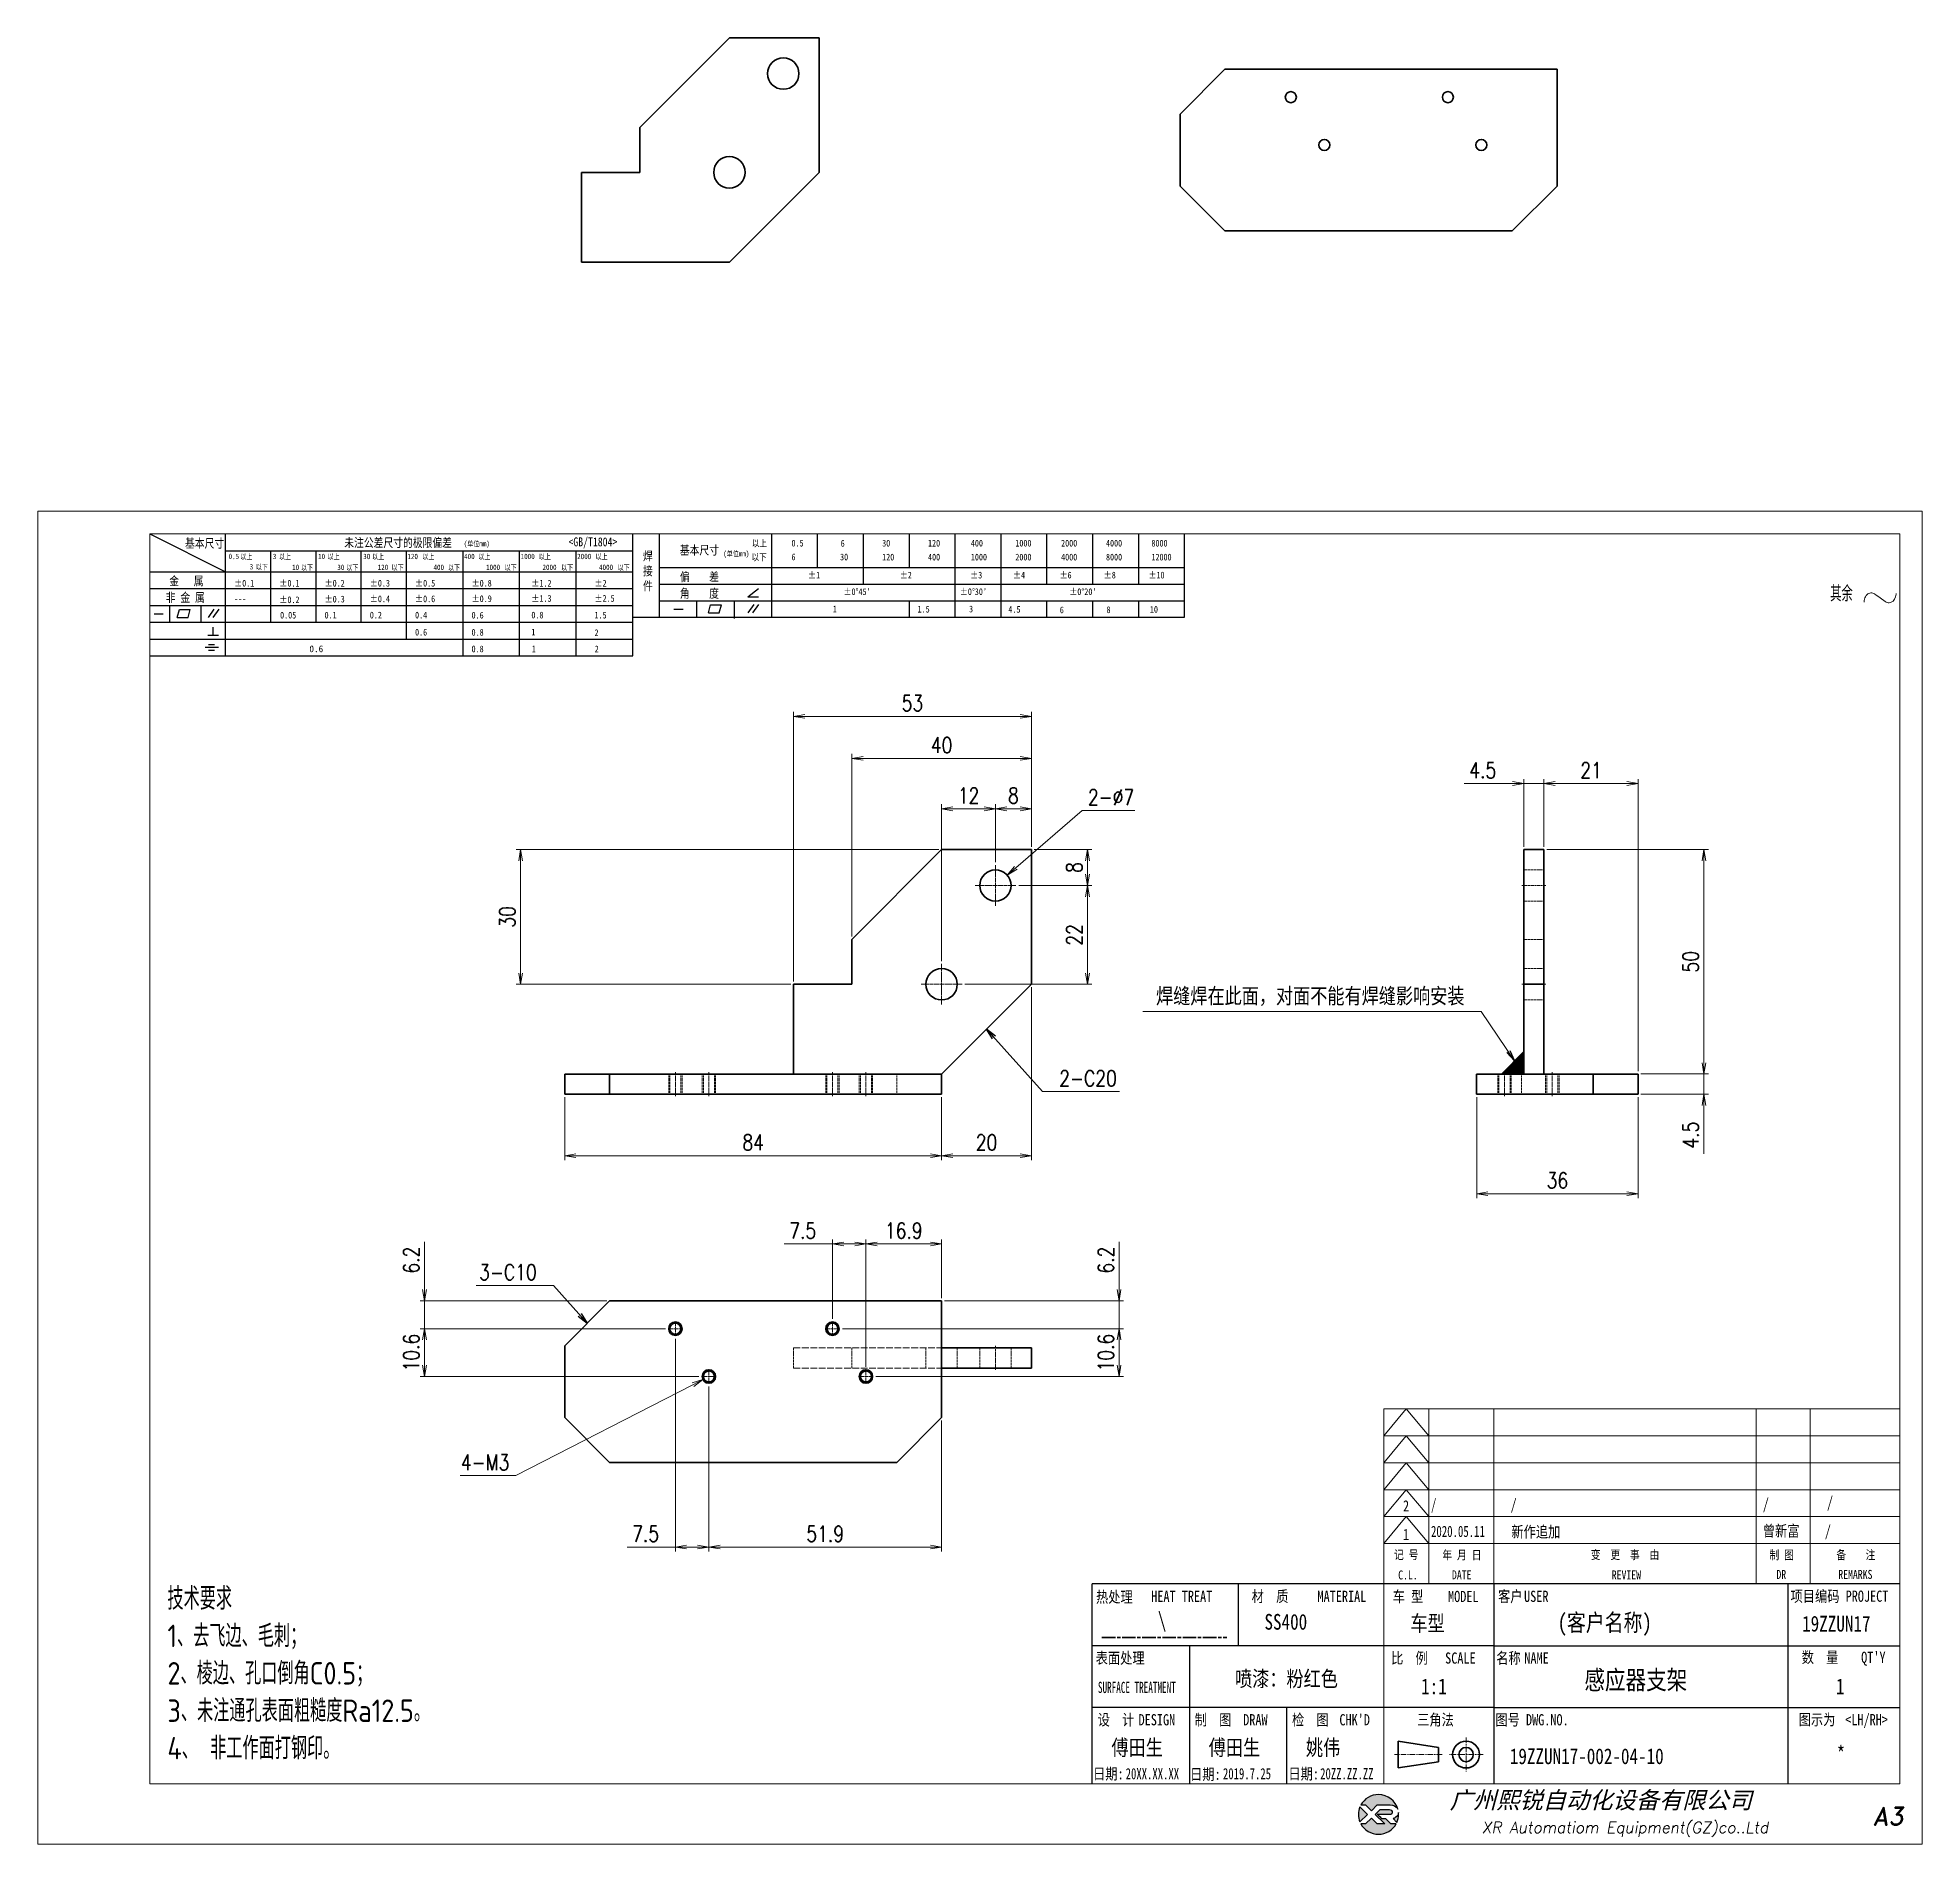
# Model space of a CAD drawing. Header units: millimetres. Extents: x 53130 to 124945, y -23470 to -1811.
# Drawn here: x 55225.6 to 55645.6, y -2526.1 to -2123.6 of the extents above; entities that cross this region are included whole.
import ezdxf
from ezdxf.enums import TextEntityAlignment as Align

# ---------------------------------------------------------------- set-up
doc = ezdxf.new("R2010")
doc.units = ezdxf.units.MM
doc.header["$LTSCALE"] = 0.5
for name, pattern in [('AM_ISO02W050x2', [3.75, 3, -0.75]), ('AM_ISO08W050x2', [9, 6, -0.75, 1.5, -0.75]), ('CENTER', [2, 1.25, -0.25, 0.25, -0.25]), ('DOT2', [0.125, 0, -0.125])]:
    doc.linetypes.add(name, pattern=pattern)
for name, color, linetype in [('DIM', 3, 'Continuous'), ('layer 1', 7, 'Continuous'), ('图\\M+19E79\\M+195B6\\M+18E9A', 7, 'Continuous'), ('图号', 7, 'Continuous'), ('图名', 7, 'Continuous'), ('数量', 7, 'Continuous'), ('材质', 7, 'Continuous'), ('表面处理', 7, 'Continuous'), ('车型', 7, 'Continuous')]:
    doc.layers.add(name, color=color, linetype=linetype)
for name, color, linetype, lineweight in [('DRAWING', 7, 'Continuous', 35), ('中心线', 2, 'AM_ISO08W050x2', 18), ('图框', 7, 'Continuous', 18), ('标注线', 3, 'Continuous', 18), ('热处理', 7, 'Continuous', 20), ('粗实线', 7, 'Continuous', 35), ('粗点划线', 6, 'AM_ISO08W050x2', 35), ('虚线', 1, 'AM_ISO02W050x2', 18)]:
    doc.layers.add(name, color=color, linetype=linetype, lineweight=lineweight)
doc.layers.add('打印', color=7, linetype='Continuous', lineweight=15, plot=False)
doc.layers.add('打印-禁用', color=7, linetype='Continuous', lineweight=15, plot=False)
doc.styles.add('DIM', font='romans.shx', dxfattribs={"width": 0.8, "bigfont": 'bigfont.shx'})
doc.styles.add('STYLE1', font='')
doc.styles.add('国标', font='simfang.ttf', dxfattribs={"width": 0.8})
doc.styles.add('机械长仿宋', font='gbenor.shx', dxfattribs={"height": 1, "bigfont": 'gbcbig.shx'})
doc.styles.add('标题\\M+18E9A', font='romand.shx', dxfattribs={"oblique": 10, "bigfont": 'bigfont.shx'})
doc.styles.get('STYLE1').set_extended_font_data('SimSun')
doc.dimstyles.new('XR 1-1', dxfattribs={"dimtxt": 3.5, "dimasz": 2.5, "dimexe": 1, "dimexo": 0.625, "dimgap": 1.2, "dimtad": 1, "dimtoh": 1, "dimdsep": 46, "dimtxsty": 'DIM', "dimblk": 'OPEN', "dimcen": 0, "dimclrd": 8, "dimclre": 8, "dimclrt": 2, "dimazin": 2, "dimtfac": 0.5, "dimtmove": 0, "dimatfit": 3, "dimldrblk": 'OPEN', "dimfxl": 0, "dimtolj": 2, "dimlwd": 18, "dimlwe": 18, "dimarcsym": 0})
doc.dimstyles.new('XR 1-1$0', dxfattribs={"dimtxt": 3.5, "dimasz": 2.5, "dimexe": 1, "dimexo": 0.625, "dimgap": 1.2, "dimtad": 1, "dimzin": 9, "dimdsep": 46, "dimtxsty": 'DIM', "dimblk": 'OPEN', "dimcen": 0, "dimclrd": 8, "dimclre": 8, "dimclrt": 2, "dimazin": 2, "dimtfac": 0.5, "dimtmove": 0, "dimatfit": 3, "dimldrblk": 'OPEN', "dimfxl": 0, "dimtolj": 2, "dimlwd": 18, "dimlwe": 18, "dimarcsym": 0})
doc.dimstyles.new('XR 1-1$3', dxfattribs={"dimtxt": 3.5, "dimasz": 2.5, "dimexe": 1, "dimexo": 0.625, "dimgap": 1.2, "dimtad": 1, "dimtoh": 1, "dimdsep": 46, "dimtxsty": 'DIM', "dimblk": 'OPEN', "dimcen": 0, "dimclrd": 8, "dimclre": 8, "dimclrt": 2, "dimazin": 2, "dimtfac": 0.5, "dimtofl": 0, "dimtmove": 0, "dimatfit": 3, "dimldrblk": 'OPEN', "dimfxl": 0, "dimtolj": 2, "dimlwd": 18, "dimlwe": 18, "dimarcsym": 0})

msp = doc.modelspace()

# ---------------------------------------------------------------- texts
at = {"layer": '图\\M+19E79\\M+195B6\\M+18E9A', "color": 3, "style": '国标'}
for s, height, width, p in [('/', 2.5, 0.8, (55624.298, -2451.165)), ('2', 2.5, 0.8, (55529.83, -2451.951)), ('/', 2.5, 0.705904, (55536.062, -2451.635)), ('/', 2.5, 0.8, (55553.798, -2451.635)), ('/', 2.5, 0.8, (55610.003, -2451.536)), ('1', 2.5, 0.8, (55529.819, -2458.311)), ('2020.05.11', 2.5, 0.705904, (55536.062, -2457.635)), ('新作追加', 2.5, 0.8, (55553.97, -2457.72)), ('曾新富', 2.5, 0.8, (55610.003, -2457.536)), ('/', 2.5, 0.8, (55623.834, -2457.525)), ('    (客户名称)', 3.85, 0.8, (55555.897, -2478.626)), ('19ZZUN17', 3.5, 0.8, (55618.77, -2478.697)), ('1:1', 3.5, 0.8, (55533.853, -2492.674)), ('傅田生', 3.5, 0.8, (55464.85, -2506.29)), ('傅田生', 3.5, 0.8, (55486.53, -2506.29)), ('姚伟', 3.5, 0.8, (55508.19, -2506.29)), ('20XX.XX.XX', 2.5, 0.7, (55468.015, -2511.627)), ('2019.7.25', 2.5, 0.7, (55489.695, -2511.627)), ('20ZZ.ZZ.ZZ', 2.5, 0.7, (55511.355, -2511.627))]:
    msp.add_text(s, height=height, dxfattribs=dict(at, width=width)).set_placement(p)
at = {"layer": '图\\M+19E79\\M+195B6\\M+18E9A', "color": 3, "style": '国标', "width": 0.8}
msp.add_text('*', height=3.5, dxfattribs=at).set_placement((55627.424, -2507.691), align=Align.CENTER)
at = {"layer": '图号', "color": 3, "style": '国标', "width": 0.8}
msp.add_text('19ZZUN17-002-04-10', height=3.5, dxfattribs=at).set_placement((55553.632, -2508.234))
at = {"layer": '图名', "color": 3, "style": '国标', "width": 0.8}
msp.add_text('感应器支架', height=4.2, dxfattribs=at).set_placement((55581.704, -2491.593), align=Align.CENTER)
at = {"layer": '数量', "color": 3, "style": '国标', "width": 0.8}
msp.add_text('1', height=3.5, dxfattribs=at).set_placement((55627.27, -2492.659), align=Align.CENTER)
at = {"layer": '材质', "color": 3, "style": '国标', "width": 0.8}
msp.add_text('SS400', height=3.5, dxfattribs=at).set_placement((55503.711, -2478.287), align=Align.CENTER)
at = {"layer": '标注线', "color": 2, "char_height": 3.5, "style": 'DIM'}
for s, insert, attachment_point in [('{\\fSimSun|b0|i0|c134|p2;焊缝焊在此面，对面不能有焊缝影响安装}', (55543.528, -2339.343), 9), ('2-C20', (55453.205, -2357.194), 7), ('3-C10', (55336.769, -2400.396), 9)]:
    msp.add_mtext(s, dxfattribs=dict(at, insert=insert, attachment_point=attachment_point))
at = {"layer": '标注线', "color": 2, "insert": (55254.465, -2507.176), "char_height": 5, "width": 114.82461, "attachment_point": 7, "style": '机械长仿宋'}
msp.add_mtext('\\A2;技术要求\\P1、去飞边、毛刺；\\P2、棱边、孔口倒角C0.5；\\P3、未注通孔表面粗糙度Ra12.5。\\P{\\A0;4、\\C3; \\C2;非工作面打钢印。}', dxfattribs=at)
at = {"layer": '热处理', "color": 3, "style": '国标', "width": 0.8}
msp.add_text('\\', height=3.5, dxfattribs=at).set_placement((55476.132, -2477.911), align=Align.CENTER)
at = {"layer": '表面处理', "color": 3, "style": '国标', "width": 0.8}
msp.add_text('喷漆：粉红色', height=3.5, dxfattribs=at).set_placement((55503.852, -2490.964), align=Align.CENTER)
at = {"layer": '车型', "color": 3, "style": '国标', "width": 0.8}
msp.add_text('  车型', height=3.5, dxfattribs=at).set_placement((55527.658, -2478.611))

# ---------------------------------------------------------------- blocks, each defined once
blk = doc.blocks.new('XR')
at = {"true_color": 0xfc8000}
h = blk.add_hatch(color=30, dxfattribs=at)
h.set_gradient(color1=(252, 128, 0), rotation=240, one_color=1, tint=1, name='INVCURVED')
edge = h.paths.add_edge_path()
edge.add_spline(control_points=[(-434.18, -5928.47), (-433.9, -5928.74), (-433.63, -5929.01), (-433.63, -5929.01), (-433.63, -5929.01), (-433.63, -5929.01), (-433.36, -5928.74), (-433.09, -5928.47)], knot_values=[0.5625, 0.5625, 0.5625, 0.5625, 0.625, 0.625, 0.625, 0.625, 0.6875, 0.6875, 0.6875, 0.6875], degree=3, periodic=0)
edge.add_spline(control_points=[(-433.09, -5928.47), (-432.82, -5928.2), (-432.54, -5927.93), (-432.54, -5927.93), (-432.54, -5927.93), (-432.54, -5927.93), (-432.04, -5927.93), (-431.53, -5927.93)], knot_values=[0.4375, 0.4375, 0.4375, 0.4375, 0.5, 0.5, 0.5, 0.5, 0.5625, 0.5625, 0.5625, 0.5625], degree=3, periodic=0)
edge.add_spline(control_points=[(-431.53, -5927.93), (-431.03, -5927.93), (-430.52, -5927.93), (-430.52, -5927.93), (-430.52, -5927.93), (-430, -5927.93), (-429.43, -5927.96), (-429.01, -5928.33)], knot_values=[0.25, 0.25, 0.25, 0.25, 0.3125, 0.3125, 0.3125, 0.3125, 0.4375, 0.4375, 0.4375, 0.4375], degree=3, periodic=0)
edge.add_spline(control_points=[(-429.01, -5928.33), (-428.88, -5928.44), (-428.78, -5928.59), (-428.71, -5928.75)], knot_values=[0.125, 0.125, 0.125, 0.125, 0.25, 0.25, 0.25, 0.25], degree=3, periodic=0)
edge.add_spline(control_points=[(-428.71, -5928.75), (-429.13, -5927.18), (-430.58, -5926.02), (-432.31, -5926.02)], knot_values=[0, 0, 0, 0, 0.125, 0.125, 0.125, 0.125], degree=3, periodic=0)
edge.add_spline(control_points=[(-432.31, -5926.02), (-433.72, -5926.02), (-434.94, -5926.79), (-435.58, -5927.93)], knot_values=[0.875, 0.875, 0.875, 0.875, 1, 1, 1, 1], degree=3, periodic=0)
edge.add_spline(control_points=[(-435.58, -5927.93), (-435.58, -5927.93), (-434.72, -5927.93), (-434.72, -5927.93), (-434.72, -5927.93), (-434.72, -5927.93), (-434.45, -5928.2), (-434.18, -5928.47)], knot_values=[0.6875, 0.6875, 0.6875, 0.6875, 0.8125, 0.8125, 0.8125, 0.8125, 0.875, 0.875, 0.875, 0.875], degree=3, periodic=0)
edge = h.paths.add_edge_path()
edge.add_spline(control_points=[(-434.79, -5929.26), (-435.04, -5929.02), (-435.34, -5928.72), (-435.54, -5928.53)], knot_values=[0.562504, 0.562504, 0.562504, 0.562504, 0.656252, 0.656252, 0.656252, 0.656252], degree=3, periodic=0)
edge.add_spline(control_points=[(-435.54, -5928.53), (-435.67, -5928.4), (-435.76, -5928.31), (-435.76, -5928.31), (-435.76, -5928.31), (-435.94, -5928.74), (-436.03, -5929.21), (-436.03, -5929.71)], knot_values=[0.25, 0.25, 0.25, 0.25, 0.312504, 0.312504, 0.312504, 0.312504, 0.562504, 0.562504, 0.562504, 0.562504], degree=3, periodic=0)
edge.add_spline(control_points=[(-436.03, -5929.71), (-436.03, -5930.2), (-435.94, -5930.67), (-435.76, -5931.1), (-435.76, -5931.1), (-435.4, -5930.75), (-435.05, -5930.4)], knot_values=[0.874998, 0.874998, 0.874998, 0.874998, 1.124998, 1.124998, 1.124998, 1.25, 1.25, 1.25, 1.25], degree=3, periodic=0)
edge.add_spline(control_points=[(-435.05, -5930.4), (-434.7, -5930.05), (-434.34, -5929.71), (-434.34, -5929.71), (-434.34, -5929.71), (-434.34, -5929.71), (-434.34, -5929.71), (-434.34, -5929.71)], knot_values=[0.749878, 0.749878, 0.749878, 0.749878, 0.874875, 0.874875, 0.874875, 0.874875, 0.874998, 0.874998, 0.874998, 0.874998], degree=3, periodic=0)
edge.add_spline(control_points=[(-434.34, -5929.71), (-434.34, -5929.71), (-434.34, -5929.71), (-434.34, -5929.71)], knot_values=[0.749634, 0.749634, 0.749634, 0.749634, 0.749817, 0.749817, 0.749817, 0.749817], degree=3, periodic=0)
edge.add_spline(control_points=[(-434.35, -5929.7), (-434.35, -5929.7), (-434.35, -5929.7), (-434.35, -5929.7)], knot_values=[0.738281, 0.738281, 0.738281, 0.738281, 0.742188, 0.742188, 0.742188, 0.742188], degree=3, periodic=0)
edge.add_spline(control_points=[(-434.35, -5929.7), (-434.36, -5929.69), (-434.37, -5929.68), (-434.38, -5929.67)], knot_values=[0.726563, 0.726563, 0.726563, 0.726563, 0.738281, 0.738281, 0.738281, 0.738281], degree=3, periodic=0)
edge.add_spline(control_points=[(-434.38, -5929.67), (-434.38, -5929.66), (-434.39, -5929.65), (-434.4, -5929.65)], knot_values=[0.718751, 0.718751, 0.718751, 0.718751, 0.726563, 0.726563, 0.726563, 0.726563], degree=3, periodic=0)
edge.add_spline(control_points=[(-434.4, -5929.65), (-434.42, -5929.63), (-434.45, -5929.6), (-434.47, -5929.58)], knot_values=[0.703126, 0.703126, 0.703126, 0.703126, 0.718751, 0.718751, 0.718751, 0.718751], degree=3, periodic=0)
edge.add_spline(control_points=[(-434.47, -5929.58), (-434.5, -5929.55), (-434.53, -5929.52), (-434.56, -5929.49)], knot_values=[0.687501, 0.687501, 0.687501, 0.687501, 0.703126, 0.703126, 0.703126, 0.703126], degree=3, periodic=0)
edge.add_spline(control_points=[(-434.56, -5929.49), (-434.63, -5929.42), (-434.71, -5929.35), (-434.79, -5929.26)], knot_values=[0.656252, 0.656252, 0.656252, 0.656252, 0.687501, 0.687501, 0.687501, 0.687501], degree=3, periodic=0)
at = {"true_color": 0x0348ff}
h = blk.add_hatch(color=160, dxfattribs=at)
h.set_gradient(color1=(3, 72, 255), color2=(0, 41, 153), one_color=1, tint=0.3, name='HEMISPHERICAL')
edge = h.paths.add_edge_path()
edge.add_spline(control_points=[(-432.54, -5929.67), (-432.26, -5929.95), (-431.94, -5930.23), (-431.66, -5930.51), (-431.66, -5930.51), (-431.66, -5930.51), (-431.66, -5930.51), (-431.66, -5930.51)], knot_values=[0.736842, 0.736842, 0.736842, 0.736842, 0.789474, 0.789474, 0.789474, 0.789474, 0.802633, 0.802633, 0.802633, 0.802633], degree=3, periodic=0)
edge.add_spline(control_points=[(-431.66, -5930.51), (-431.65, -5930.51), (-431.65, -5930.52), (-431.65, -5930.52)], knot_values=[0.802633, 0.802633, 0.802633, 0.802633, 0.815791, 0.815791, 0.815791, 0.815791], degree=3, periodic=0)
edge.add_spline(control_points=[(-431.65, -5930.52), (-431.64, -5930.53), (-431.64, -5930.53), (-431.64, -5930.53)], knot_values=[0.815791, 0.815791, 0.815791, 0.815791, 0.82237, 0.82237, 0.82237, 0.82237], degree=3, periodic=0)
edge.add_spline(control_points=[(-431.64, -5930.53), (-431.64, -5930.53), (-431.64, -5930.53), (-431.63, -5930.54)], knot_values=[0.82237, 0.82237, 0.82237, 0.82237, 0.828949, 0.828949, 0.828949, 0.828949], degree=3, periodic=0)
edge.add_spline(control_points=[(-431.63, -5930.54), (-431.63, -5930.54), (-431.63, -5930.54), (-431.63, -5930.54), (-431.63, -5930.54), (-431.63, -5930.54), (-431.59, -5930.54), (-431.52, -5930.54)], knot_values=[0.841901, 0.841901, 0.841901, 0.841901, 0.842105, 0.842105, 0.842105, 0.842105, 0.855264, 0.855264, 0.855264, 0.855264], degree=3, periodic=0)
edge.add_spline(control_points=[(-431.52, -5930.54), (-431.46, -5930.54), (-431.38, -5930.54), (-431.3, -5930.54)], knot_values=[0.855264, 0.855264, 0.855264, 0.855264, 0.868422, 0.868422, 0.868422, 0.868422], degree=3, periodic=0)
edge.add_spline(control_points=[(-431.3, -5930.54), (-431.26, -5930.54), (-431.22, -5930.54), (-431.18, -5930.54)], knot_values=[0.868422, 0.868422, 0.868422, 0.868422, 0.875, 0.875, 0.875, 0.875], degree=3, periodic=0)
edge.add_spline(control_points=[(-431.18, -5930.54), (-431.14, -5930.54), (-431.1, -5930.54), (-431.07, -5930.54)], knot_values=[0.875, 0.875, 0.875, 0.875, 0.881579, 0.881579, 0.881579, 0.881579], degree=3, periodic=0)
edge.add_spline(control_points=[(-431.07, -5930.54), (-431.05, -5930.54), (-431.04, -5930.54), (-431.03, -5930.54)], knot_values=[0.881579, 0.881579, 0.881579, 0.881579, 0.884869, 0.884869, 0.884869, 0.884869], degree=3, periodic=0)
edge.add_spline(control_points=[(-431.03, -5930.54), (-431.02, -5930.54), (-431, -5930.54), (-431, -5930.54)], knot_values=[0.884869, 0.884869, 0.884869, 0.884869, 0.888158, 0.888158, 0.888158, 0.888158], degree=3, periodic=0)
edge.add_spline(control_points=[(-431, -5930.54), (-430.99, -5930.54), (-430.99, -5930.54), (-430.98, -5930.54)], knot_values=[0.888158, 0.888158, 0.888158, 0.888158, 0.889803, 0.889803, 0.889803, 0.889803], degree=3, periodic=0)
edge.add_spline(control_points=[(-430.98, -5930.54), (-430.98, -5930.54), (-430.98, -5930.54), (-430.97, -5930.54)], knot_values=[0.889803, 0.889803, 0.889803, 0.889803, 0.891447, 0.891447, 0.891447, 0.891447], degree=3, periodic=0)
edge.add_spline(control_points=[(-430.97, -5930.54), (-430.97, -5930.54), (-430.97, -5930.54), (-430.97, -5930.54)], knot_values=[0.891447, 0.891447, 0.891447, 0.891447, 0.89227, 0.89227, 0.89227, 0.89227], degree=3, periodic=0)
edge.add_spline(control_points=[(-430.97, -5930.54), (-430.97, -5930.54), (-430.97, -5930.54), (-430.97, -5930.54)], knot_values=[0.89227, 0.89227, 0.89227, 0.89227, 0.893092, 0.893092, 0.893092, 0.893092], degree=3, periodic=0)
edge.add_spline(control_points=[(-430.97, -5930.54), (-430.97, -5930.54), (-430.97, -5930.54), (-430.97, -5930.54)], knot_values=[0.893092, 0.893092, 0.893092, 0.893092, 0.893503, 0.893503, 0.893503, 0.893503], degree=3, periodic=0)
edge.add_spline(control_points=[(-430.97, -5930.54), (-430.97, -5930.54), (-430.97, -5930.54), (-430.97, -5930.54)], knot_values=[0.893503, 0.893503, 0.893503, 0.893503, 0.893914, 0.893914, 0.893914, 0.893914], degree=3, periodic=0)
edge.add_spline(control_points=[(-430.97, -5930.54), (-430.97, -5930.54), (-430.97, -5930.54), (-430.97, -5930.54)], knot_values=[0.893914, 0.893914, 0.893914, 0.893914, 0.89412, 0.89412, 0.89412, 0.89412], degree=3, periodic=0)
edge.add_spline(control_points=[(-430.97, -5930.54), (-430.97, -5930.54), (-430.97, -5930.54), (-430.97, -5930.54)], knot_values=[0.89412, 0.89412, 0.89412, 0.89412, 0.894326, 0.894326, 0.894326, 0.894326], degree=3, periodic=0)
edge.add_spline(control_points=[(-430.97, -5930.54), (-430.97, -5930.54), (-430.97, -5930.54), (-430.97, -5930.54)], knot_values=[0.894428, 0.894428, 0.894428, 0.894428, 0.894531, 0.894531, 0.894531, 0.894531], degree=3, periodic=0)
edge.add_spline(control_points=[(-430.97, -5930.54), (-430.97, -5930.54), (-430.97, -5930.54), (-430.97, -5930.54)], knot_values=[0.894531, 0.894531, 0.894531, 0.894531, 0.894583, 0.894583, 0.894583, 0.894583], degree=3, periodic=0)
edge.add_spline(control_points=[(-430.97, -5930.54), (-430.97, -5930.54), (-430.97, -5930.54), (-430.97, -5930.54), (-430.97, -5930.54), (-430.97, -5930.54), (-430.73, -5930.78), (-430.49, -5931.01)], knot_values=[0.894685, 0.894685, 0.894685, 0.894685, 0.894737, 0.894737, 0.894737, 0.894737, 0.921052, 0.921052, 0.921052, 0.921052], degree=3, periodic=0)
edge.add_spline(control_points=[(-430.49, -5931.01), (-430.26, -5931.24), (-430.02, -5931.48), (-430.02, -5931.48)], knot_values=[0.921052, 0.921052, 0.921052, 0.921052, 0.947368, 0.947368, 0.947368, 0.947368], degree=3, periodic=0)
edge.add_spline(control_points=[(-430.02, -5931.48), (-430.02, -5931.48), (-430.02, -5931.48), (-430.02, -5931.48)], knot_values=[0.947522, 0.947522, 0.947522, 0.947522, 0.947573, 0.947573, 0.947573, 0.947573], degree=3, periodic=0)
edge.add_spline(control_points=[(-430.02, -5931.48), (-430.02, -5931.48), (-430.02, -5931.48), (-430.02, -5931.48)], knot_values=[0.947573, 0.947573, 0.947573, 0.947573, 0.947676, 0.947676, 0.947676, 0.947676], degree=3, periodic=0)
edge.add_spline(control_points=[(-430.02, -5931.48), (-430.02, -5931.48), (-430.02, -5931.48), (-430.02, -5931.48)], knot_values=[0.947676, 0.947676, 0.947676, 0.947676, 0.947779, 0.947779, 0.947779, 0.947779], degree=3, periodic=0)
edge.add_spline(control_points=[(-430.02, -5931.48), (-430.02, -5931.48), (-430.02, -5931.48), (-430.02, -5931.48)], knot_values=[0.947779, 0.947779, 0.947779, 0.947779, 0.947984, 0.947984, 0.947984, 0.947984], degree=3, periodic=0)
edge.add_spline(control_points=[(-430.02, -5931.48), (-430.02, -5931.48), (-430.02, -5931.48), (-430.02, -5931.48)], knot_values=[0.947984, 0.947984, 0.947984, 0.947984, 0.94819, 0.94819, 0.94819, 0.94819], degree=3, periodic=0)
edge.add_spline(control_points=[(-430.02, -5931.48), (-430.02, -5931.48), (-430.02, -5931.48), (-430.02, -5931.48)], knot_values=[0.94819, 0.94819, 0.94819, 0.94819, 0.948601, 0.948601, 0.948601, 0.948601], degree=3, periodic=0)
edge.add_spline(control_points=[(-430.02, -5931.48), (-430.02, -5931.48), (-430.02, -5931.48), (-430.02, -5931.48)], knot_values=[0.948601, 0.948601, 0.948601, 0.948601, 0.949012, 0.949012, 0.949012, 0.949012], degree=3, periodic=0)
edge.add_spline(control_points=[(-430.02, -5931.48), (-430.02, -5931.48), (-430.01, -5931.48), (-430.01, -5931.48)], knot_values=[0.949012, 0.949012, 0.949012, 0.949012, 0.949834, 0.949834, 0.949834, 0.949834], degree=3, periodic=0)
edge.add_spline(control_points=[(-430.01, -5931.48), (-430.01, -5931.48), (-430.01, -5931.48), (-430.01, -5931.48)], knot_values=[0.949834, 0.949834, 0.949834, 0.949834, 0.950657, 0.950657, 0.950657, 0.950657], degree=3, periodic=0)
edge.add_spline(control_points=[(-430.01, -5931.48), (-430.01, -5931.48), (-430, -5931.48), (-430, -5931.48)], knot_values=[0.950657, 0.950657, 0.950657, 0.950657, 0.952301, 0.952301, 0.952301, 0.952301], degree=3, periodic=0)
edge.add_spline(control_points=[(-430, -5931.48), (-429.99, -5931.48), (-429.98, -5931.48), (-429.98, -5931.48)], knot_values=[0.952301, 0.952301, 0.952301, 0.952301, 0.953946, 0.953946, 0.953946, 0.953946], degree=3, periodic=0)
edge.add_spline(control_points=[(-429.98, -5931.48), (-429.96, -5931.48), (-429.95, -5931.48), (-429.93, -5931.48)], knot_values=[0.953946, 0.953946, 0.953946, 0.953946, 0.957236, 0.957236, 0.957236, 0.957236], degree=3, periodic=0)
edge.add_spline(control_points=[(-429.93, -5931.48), (-429.91, -5931.48), (-429.89, -5931.48), (-429.87, -5931.48)], knot_values=[0.957236, 0.957236, 0.957236, 0.957236, 0.960525, 0.960525, 0.960525, 0.960525], degree=3, periodic=0)
edge.add_spline(control_points=[(-429.87, -5931.48), (-429.82, -5931.48), (-429.77, -5931.48), (-429.71, -5931.48)], knot_values=[0.960525, 0.960525, 0.960525, 0.960525, 0.967104, 0.967104, 0.967104, 0.967104], degree=3, periodic=0)
edge.add_spline(control_points=[(-429.71, -5931.48), (-429.65, -5931.48), (-429.59, -5931.48), (-429.53, -5931.48)], knot_values=[0.967104, 0.967104, 0.967104, 0.967104, 0.973683, 0.973683, 0.973683, 0.973683], degree=3, periodic=0)
edge.add_spline(control_points=[(-429.53, -5931.48), (-429.41, -5931.48), (-429.29, -5931.48), (-429.19, -5931.48)], knot_values=[0.973683, 0.973683, 0.973683, 0.973683, 0.98684, 0.98684, 0.98684, 0.98684], degree=3, periodic=0)
edge.add_spline(control_points=[(-429.19, -5931.48), (-429.1, -5931.48), (-429.04, -5931.48), (-429.04, -5931.48), (-429.67, -5932.62), (-430.9, -5933.39), (-432.31, -5933.39)], knot_values=[0.98684, 0.98684, 0.98684, 0.98684, 1, 1, 1, 1.052632, 1.052632, 1.052632, 1.052632], degree=3, periodic=0)
edge.add_spline(control_points=[(-432.31, -5933.39), (-433.72, -5933.39), (-434.94, -5932.62), (-435.58, -5931.48), (-435.58, -5931.48), (-435.58, -5931.48), (-435.36, -5931.48), (-435.15, -5931.48)], knot_values=[0.052632, 0.052632, 0.052632, 0.052632, 0.105263, 0.105263, 0.105263, 0.105263, 0.131579, 0.131579, 0.131579, 0.131579], degree=3, periodic=0)
edge.add_spline(control_points=[(-435.15, -5931.48), (-434.93, -5931.48), (-434.72, -5931.48), (-434.72, -5931.48), (-434.72, -5931.48), (-434.72, -5931.48), (-434.45, -5931.21), (-434.18, -5930.94)], knot_values=[0.131579, 0.131579, 0.131579, 0.131579, 0.157895, 0.157895, 0.157895, 0.157895, 0.184211, 0.184211, 0.184211, 0.184211], degree=3, periodic=0)
edge.add_spline(control_points=[(-434.18, -5930.94), (-433.9, -5930.67), (-433.63, -5930.4), (-433.63, -5930.4), (-433.63, -5930.4), (-433.63, -5930.4), (-433.36, -5930.67), (-433.09, -5930.94)], knot_values=[0.184211, 0.184211, 0.184211, 0.184211, 0.210526, 0.210526, 0.210526, 0.210526, 0.236842, 0.236842, 0.236842, 0.236842], degree=3, periodic=0)
edge.add_spline(control_points=[(-433.09, -5930.94), (-432.82, -5931.21), (-432.54, -5931.48), (-432.54, -5931.48), (-432.54, -5931.48), (-432.54, -5931.48), (-432.19, -5931.48), (-431.83, -5931.48)], knot_values=[0.236842, 0.236842, 0.236842, 0.236842, 0.263158, 0.263158, 0.263158, 0.263158, 0.289474, 0.289474, 0.289474, 0.289474], degree=3, periodic=0)
edge.add_spline(control_points=[(-431.83, -5931.48), (-431.48, -5931.48), (-431.12, -5931.48), (-431.12, -5931.48), (-431.12, -5931.48), (-431.12, -5931.48), (-431.57, -5931.03), (-432.02, -5930.59)], knot_values=[0.289474, 0.289474, 0.289474, 0.289474, 0.315789, 0.315789, 0.315789, 0.315789, 0.342105, 0.342105, 0.342105, 0.342105], degree=3, periodic=0)
edge.add_spline(control_points=[(-432.02, -5930.59), (-432.47, -5930.15), (-432.92, -5929.71), (-432.92, -5929.71), (-432.92, -5929.71), (-432.92, -5929.71), (-432.71, -5929.5), (-432.5, -5929.29)], knot_values=[0.342105, 0.342105, 0.342105, 0.342105, 0.368421, 0.368421, 0.368421, 0.368421, 0.394737, 0.394737, 0.394737, 0.394737], degree=3, periodic=0)
edge.add_spline(control_points=[(-432.5, -5929.29), (-432.3, -5929.09), (-432.09, -5928.88), (-432.09, -5928.88)], knot_values=[0.394737, 0.394737, 0.394737, 0.394737, 0.421053, 0.421053, 0.421053, 0.421053], degree=3, periodic=0)
edge.add_spline(control_points=[(-432.09, -5928.88), (-432.09, -5928.88), (-432.06, -5928.86), (-432.06, -5928.86)], knot_values=[0.421053, 0.421053, 0.421053, 0.421053, 0.473684, 0.473684, 0.473684, 0.473684], degree=3, periodic=0)
edge.add_spline(control_points=[(-432.06, -5928.86), (-432.06, -5928.86), (-432.06, -5928.86), (-432.06, -5928.86), (-432.06, -5928.86), (-432.06, -5928.86), (-430.4, -5928.86), (-430.26, -5928.86)], knot_values=[0.473684, 0.473684, 0.473684, 0.473684, 0.473684, 0.473684, 0.473684, 0.473684, 0.526316, 0.526316, 0.526316, 0.526316], degree=3, periodic=0)
edge.add_spline(control_points=[(-430.26, -5928.86), (-429.54, -5928.86), (-429.62, -5929.4), (-429.83, -5929.55)], knot_values=[0.526316, 0.526316, 0.526316, 0.526316, 0.578947, 0.578947, 0.578947, 0.578947], degree=3, periodic=0)
edge.add_spline(control_points=[(-429.83, -5929.55), (-429.94, -5929.62), (-430.08, -5929.65), (-430.26, -5929.65), (-430.26, -5929.65), (-430.26, -5929.65), (-430.48, -5929.65), (-430.71, -5929.66)], knot_values=[0.578947, 0.578947, 0.578947, 0.578947, 0.631579, 0.631579, 0.631579, 0.631579, 0.657895, 0.657895, 0.657895, 0.657895], degree=3, periodic=0)
edge.add_spline(control_points=[(-430.71, -5929.66), (-430.93, -5929.66), (-431.15, -5929.67), (-431.15, -5929.67), (-431.15, -5929.67), (-431.15, -5929.67), (-432.54, -5929.67), (-432.54, -5929.67)], knot_values=[0.657895, 0.657895, 0.657895, 0.657895, 0.684211, 0.684211, 0.684211, 0.684211, 0.736842, 0.736842, 0.736842, 0.736842], degree=3, periodic=0)
edge = h.paths.add_edge_path()
edge.add_spline(control_points=[(-428.6, -5929.32), (-428.61, -5929.67), (-428.76, -5930), (-429.06, -5930.22)], knot_values=[0.8, 0.8, 0.8, 0.8, 1, 1, 1, 1], degree=3, periodic=0)
edge.add_spline(control_points=[(-429.06, -5930.22), (-429.22, -5930.34), (-429.41, -5930.43), (-429.61, -5930.48)], knot_values=[0.6, 0.6, 0.6, 0.6, 0.8, 0.8, 0.8, 0.8], degree=3, periodic=0)
edge.add_spline(control_points=[(-429.61, -5930.48), (-429.61, -5930.48), (-428.9, -5931.19), (-428.9, -5931.19), (-428.9, -5931.19), (-428.69, -5930.73), (-428.58, -5930.23), (-428.58, -5929.71)], knot_values=[0.2, 0.2, 0.2, 0.2, 0.4, 0.4, 0.4, 0.4, 0.6, 0.6, 0.6, 0.6], degree=3, periodic=0)
edge.add_spline(control_points=[(-428.58, -5929.71), (-428.58, -5929.58), (-428.59, -5929.45), (-428.6, -5929.32)], knot_values=[0, 0, 0, 0, 0.2, 0.2, 0.2, 0.2], degree=3, periodic=0)
at = {"layer": 'layer 1', "color": 30}
for points, knots in [([(-435.76, -5931.1), (-435.94, -5930.67), (-436.03, -5930.2), (-436.03, -5929.71), (-436.03, -5929.71), (-436.03, -5929.21), (-435.94, -5928.74), (-435.76, -5928.31), (-435.76, -5928.31), (-435.76, -5928.31), (-434.34, -5929.71), (-434.34, -5929.71), (-434.34, -5929.71), (-434.34, -5929.71), (-435.76, -5931.1), (-435.76, -5931.1)], [0, 0, 0, 0, 0.25, 0.25, 0.25, 0.25, 0.5, 0.5, 0.5, 0.5, 0.75, 0.75, 0.75, 0.75, 1, 1, 1, 1]), ([(-432.31, -5926.02), (-430.58, -5926.02), (-429.13, -5927.18), (-428.71, -5928.75), (-428.71, -5928.75), (-428.78, -5928.59), (-428.88, -5928.44), (-429.01, -5928.33), (-429.01, -5928.33), (-429.43, -5927.96), (-430, -5927.93), (-430.52, -5927.93), (-430.52, -5927.93), (-430.52, -5927.93), (-432.54, -5927.93), (-432.54, -5927.93), (-432.54, -5927.93), (-432.54, -5927.93), (-433.63, -5929.01), (-433.63, -5929.01), (-433.63, -5929.01), (-433.63, -5929.01), (-434.72, -5927.93), (-434.72, -5927.93), (-434.72, -5927.93), (-434.72, -5927.93), (-435.58, -5927.93), (-435.58, -5927.93), (-435.58, -5927.93), (-434.94, -5926.79), (-433.72, -5926.02), (-432.31, -5926.02)], [0, 0, 0, 0, 0.125, 0.125, 0.125, 0.125, 0.25, 0.25, 0.25, 0.25, 0.375, 0.375, 0.375, 0.375, 0.5, 0.5, 0.5, 0.5, 0.625, 0.625, 0.625, 0.625, 0.75, 0.75, 0.75, 0.75, 0.875, 0.875, 0.875, 0.875, 1, 1, 1, 1])]:
    blk.add_open_spline(points, degree=3, knots=knots, dxfattribs=at)
at = {"layer": 'layer 1', "color": 154}
for points, knots in [([(-429.04, -5931.48), (-429.67, -5932.62), (-430.9, -5933.39), (-432.31, -5933.39), (-432.31, -5933.39), (-433.72, -5933.39), (-434.94, -5932.62), (-435.58, -5931.48), (-435.58, -5931.48), (-435.58, -5931.48), (-434.72, -5931.48), (-434.72, -5931.48), (-434.72, -5931.48), (-434.72, -5931.48), (-433.63, -5930.4), (-433.63, -5930.4), (-433.63, -5930.4), (-433.63, -5930.4), (-432.54, -5931.48), (-432.54, -5931.48), (-432.54, -5931.48), (-432.54, -5931.48), (-431.12, -5931.48), (-431.12, -5931.48), (-431.12, -5931.48), (-431.12, -5931.48), (-432.92, -5929.71), (-432.92, -5929.71), (-432.92, -5929.71), (-432.92, -5929.71), (-432.09, -5928.88), (-432.09, -5928.88), (-432.09, -5928.88), (-432.09, -5928.88), (-432.06, -5928.86), (-432.06, -5928.86), (-432.06, -5928.86), (-432.06, -5928.86), (-430.4, -5928.86), (-430.26, -5928.86), (-430.26, -5928.86), (-429.54, -5928.86), (-429.62, -5929.4), (-429.83, -5929.55), (-429.83, -5929.55), (-429.94, -5929.62), (-430.08, -5929.65), (-430.26, -5929.65), (-430.26, -5929.65), (-430.26, -5929.65), (-431.15, -5929.67), (-431.15, -5929.67), (-431.15, -5929.67), (-431.15, -5929.67), (-432.54, -5929.67), (-432.54, -5929.67), (-432.54, -5929.67), (-432.26, -5929.95), (-431.94, -5930.23), (-431.66, -5930.51), (-431.66, -5930.51), (-431.66, -5930.51), (-431.63, -5930.54), (-431.63, -5930.54), (-431.63, -5930.54), (-431.63, -5930.54), (-430.97, -5930.54), (-430.97, -5930.54), (-430.97, -5930.54), (-430.97, -5930.54), (-430.02, -5931.48), (-430.02, -5931.48), (-430.02, -5931.48), (-430.02, -5931.48), (-429.04, -5931.48), (-429.04, -5931.48)], [0, 0, 0, 0, 0.052632, 0.052632, 0.052632, 0.052632, 0.105263, 0.105263, 0.105263, 0.105263, 0.157895, 0.157895, 0.157895, 0.157895, 0.210526, 0.210526, 0.210526, 0.210526, 0.263158, 0.263158, 0.263158, 0.263158, 0.315789, 0.315789, 0.315789, 0.315789, 0.368421, 0.368421, 0.368421, 0.368421, 0.421053, 0.421053, 0.421053, 0.421053, 0.473684, 0.473684, 0.473684, 0.473684, 0.526316, 0.526316, 0.526316, 0.526316, 0.578947, 0.578947, 0.578947, 0.578947, 0.631579, 0.631579, 0.631579, 0.631579, 0.684211, 0.684211, 0.684211, 0.684211, 0.736842, 0.736842, 0.736842, 0.736842, 0.789474, 0.789474, 0.789474, 0.789474, 0.842105, 0.842105, 0.842105, 0.842105, 0.894737, 0.894737, 0.894737, 0.894737, 0.947368, 0.947368, 0.947368, 0.947368, 1, 1, 1, 1]), ([(-428.6, -5929.32), (-428.59, -5929.45), (-428.58, -5929.58), (-428.58, -5929.71), (-428.58, -5929.71), (-428.58, -5930.23), (-428.69, -5930.73), (-428.9, -5931.19), (-428.9, -5931.19), (-428.9, -5931.19), (-429.61, -5930.48), (-429.61, -5930.48), (-429.61, -5930.48), (-429.41, -5930.43), (-429.22, -5930.34), (-429.06, -5930.22), (-429.06, -5930.22), (-428.76, -5930), (-428.61, -5929.67), (-428.6, -5929.32)], [0, 0, 0, 0, 0.2, 0.2, 0.2, 0.2, 0.4, 0.4, 0.4, 0.4, 0.6, 0.6, 0.6, 0.6, 0.8, 0.8, 0.8, 0.8, 1, 1, 1, 1])]:
    blk.add_open_spline(points, degree=3, knots=knots, dxfattribs=at)
blk = doc.blocks.new('GZDEH零件A3图框V01版')
at = {"layer": '中心线', "color": 1, "linetype": 'CENTER', "lineweight": 5, "ltscale": 2}
for p, q in [((3175.82, -1822.66), (3175.82, -1830.26)), ((3170.49, -1826.46), (3159.89, -1826.46)), ((3179.62, -1826.46), (3172.02, -1826.46))]:
    blk.add_line(p, q, dxfattribs=at)
at = {"layer": '图\\M+19E79\\M+195B6\\M+18E9A', "color": 9}
for p, q in [((2882.49, -1554.46), (2899.37, -1562.92)), ((2899.37, -1581.67), (2899.37, -1554.46)), ((2990.09, -1581.67), (2990.09, -1554.46)), ((2996.09, -1573.08), (2996.09, -1554.46)), ((3021.09, -1561.98), (3021.09, -1554.46)), ((3031.31, -1561.98), (3031.31, -1554.46)), ((3041.53, -1561.98), (3041.53, -1554.46)), ((3051.75, -1561.98), (3051.75, -1554.46)), ((3061.98, -1561.98), (3061.98, -1554.46)), ((3072.2, -1561.98), (3072.2, -1554.46)), ((3082.42, -1561.98), (3082.42, -1554.46)), ((3092.64, -1561.98), (3092.64, -1554.46)), ((3102.86, -1561.98), (3102.86, -1554.46)), ((3113.09, -1573.08), (3113.09, -1554.46)), ((2899.37, -1558.24), (2990.09, -1558.24)), ((2909.45, -1574.17), (2909.45, -1558.24)), ((2919.53, -1574.17), (2919.53, -1558.24)), ((2929.61, -1574.17), (2929.61, -1558.24)), ((2939.69, -1577.92), (2939.69, -1558.24)), ((2952.29, -1581.67), (2952.29, -1558.24)), ((2964.89, -1581.67), (2964.89, -1558.24)), ((2977.49, -1581.67), (2977.49, -1558.24)), ((2996.09, -1561.98), (3113.09, -1561.98)), ((3021.09, -1573.08), (3021.09, -1561.98)), ((3041.53, -1565.68), (3041.53, -1561.98)), ((3061.98, -1573.08), (3061.98, -1561.98)), ((3072.2, -1573.08), (3072.2, -1561.98)), ((3082.42, -1565.68), (3082.42, -1561.98)), ((3092.64, -1565.68), (3092.64, -1561.98)), ((3102.86, -1565.68), (3102.86, -1561.98)), ((2882.49, -1562.92), (2990.09, -1562.92)), ((2996.09, -1565.68), (3113.09, -1565.68)), ((2882.49, -1566.67), (2990.09, -1566.67)), ((2882.49, -1570.42), (2990.09, -1570.42)), ((2886.92, -1574.12), (2886.92, -1570.42)), ((2893.91, -1574.12), (2893.91, -1570.42)), ((2996.09, -1569.38), (3113.09, -1569.38)), ((3004.42, -1573.08), (3004.42, -1569.38)), ((3006.97, -1572.12), (3007.45, -1570.33)), ((3007.45, -1570.33), (3009.86, -1570.33)), ((3009.39, -1572.12), (3009.86, -1570.33)), ((3012.75, -1573.08), (3012.75, -1569.38)), ((3015.75, -1568.51), (3018.15, -1566.66)), ((3015.75, -1568.51), (3018.15, -1568.51)), ((3015.81, -1572.12), (3017.15, -1570.26)), ((3016.89, -1572.12), (3018.23, -1570.26)), ((3051.75, -1573.08), (3051.75, -1569.38)), ((3082.42, -1573.08), (3082.42, -1569.48)), ((3092.64, -1573.08), (3092.64, -1569.38)), ((3102.86, -1573.08), (3102.86, -1569.38)), ((2882.49, -1574.17), (2990.09, -1574.17)), ((2883.43, -1572.27), (2885.49, -1572.27)), ((2888.59, -1573.16), (2889.07, -1571.37)), ((2888.59, -1573.16), (2891, -1573.16)), ((2889.07, -1571.37), (2891.48, -1571.37)), ((2891, -1573.16), (2891.48, -1571.37)), ((2895.52, -1573.16), (2896.85, -1571.3)), ((2896.6, -1573.16), (2897.94, -1571.3)), ((2990.09, -1573.08), (3113.09, -1573.08)), ((2999.26, -1571.23), (3001.32, -1571.23)), ((3006.97, -1572.12), (3009.39, -1572.12)), ((3012.75, -1573.33), (3012.75, -1573.08)), ((2882.49, -1577.92), (2990.09, -1577.92)), ((2895.42, -1577.05), (2897.81, -1577.05)), ((2895.57, -1579.17), (2896.92, -1579.17)), ((2896.58, -1577.05), (2896.58, -1575.28)), ((2882.49, -1581.67), (2990.09, -1581.67)), ((2894.79, -1579.77), (2897.77, -1579.77)), ((2895.57, -1580.37), (2896.93, -1580.37)), ((3272.49, -1788.46), (3092.49, -1788.46)), ((3124.99, -1788.46), (3124.99, -1802.35)), ((3181.99, -1788.46), (3181.99, -1832.96)), ((3247.49, -1788.46), (3247.49, -1832.96)), ((3181.99, -1802.21), (3092.49, -1802.21)), ((3114.17, -1802.21), (3114.17, -1815.96)), ((3181.99, -1802.21), (3272.49, -1802.21)), ((3181.99, -1815.96), (3092.49, -1815.96)), ((3114.17, -1815.96), (3114.17, -1832.96)), ((3114.17, -1815.96), (3114.17, -1832.96)), ((3135.83, -1815.96), (3135.83, -1832.96)), ((3135.83, -1815.96), (3135.83, -1832.96)), ((3181.99, -1815.96), (3272.49, -1815.96))]:
    blk.add_line(p, q, dxfattribs=at)
at = {"layer": '图\\M+19E79\\M+195B6\\M+18E9A', "color": 7}
blk.add_line((3272.49, -1788.46), (3092.49, -1788.46), dxfattribs=at)
at = {"layer": '图\\M+19E79\\M+195B6\\M+18E9A', "color": 9, "linetype": 'Continuous'}
blk.add_line((3092.49, -1832.96), (3092.49, -1788.46), dxfattribs=at)
at = {"layer": '图框', "linetype": 'Continuous'}
for p, q in [((2882.49, -1554.46), (2882.49, -1832.96)), ((3272.49, -1554.46), (2882.49, -1554.46)), ((3272.49, -1832.96), (3272.49, -1554.46)), ((3157.49, -1749.46), (3272.49, -1749.46)), ((3157.49, -1832.96), (3157.49, -1749.46)), ((2882.49, -1832.96), (3272.49, -1832.96))]:
    blk.add_line(p, q, dxfattribs=at)
at = {"layer": '图框', "color": 9}
for p, q in [((3157.49, -1755.46), (3162.49, -1749.46)), ((3162.49, -1749.46), (3167.49, -1755.46)), ((3167.49, -1788.46), (3167.49, -1749.46)), ((3240.49, -1788.46), (3240.49, -1749.46)), ((3252.49, -1749.46), (3252.49, -1788.46)), ((3157.49, -1755.46), (3272.49, -1755.46)), ((3157.49, -1761.46), (3162.49, -1755.46)), ((3162.49, -1755.46), (3167.49, -1761.46)), ((3157.49, -1761.46), (3272.49, -1761.46)), ((3157.49, -1767.46), (3162.49, -1761.46)), ((3162.49, -1761.46), (3167.49, -1767.46)), ((3157.49, -1767.46), (3272.49, -1767.46)), ((3157.49, -1773.46), (3162.49, -1767.46)), ((3162.49, -1767.46), (3167.49, -1773.46)), ((3157.49, -1773.46), (3272.49, -1773.46)), ((3157.49, -1779.46), (3162.49, -1773.46)), ((3162.49, -1773.46), (3167.49, -1779.46)), ((3157.49, -1779.46), (3272.49, -1779.46))]:
    blk.add_line(p, q, dxfattribs=at)
at = {"layer": '图框', "color": 9, "linetype": 'Continuous'}
blk.add_line((3181.99, -1749.46), (3181.99, -1832.96), dxfattribs=at)
at = {"layer": '图框', "color": 2, "linetype": 'ByBlock', "lineweight": 35}
for p, q in [((3169.69, -1824.86), (3160.69, -1823.46)), ((3160.69, -1829.46), (3160.69, -1823.46)), ((3169.69, -1824.86), (3169.69, -1828.06)), ((3169.69, -1828.06), (3160.69, -1829.46))]:
    blk.add_line(p, q, dxfattribs=at)
for radius in [3, 1.6]:
    blk.add_circle((3175.82, -1826.46), radius, dxfattribs=at)
at = {"layer": '打印-禁用', "linetype": 'Continuous'}
for p, q in [((2857.49, -1549.46), (2857.49, -1846.46)), ((3277.49, -1549.46), (2857.49, -1549.46)), ((3277.49, -1846.46), (3277.49, -1549.46)), ((2857.49, -1846.46), (3277.49, -1846.46))]:
    blk.add_line(p, q, dxfattribs=at)
at = {"layer": 'DIM', "xscale": 1.199999999999818, "yscale": 1.199999999999818, "zscale": 1.199999999999818}
blk.add_blockref('XR', (3675.07, 5275.84), dxfattribs=at)
at = {"layer": '图\\M+19E79\\M+195B6\\M+18E9A', "color": 9, "style": '国标'}
for s, height, width, p in [('基本尺寸', 2, 0.8, (2890.33, -1557.58)), ('未注公差尺寸的极限偏差', 2, 0.8, (2925.81, -1557.44)), ('<GB/T1804>', 2, 0.8, (2975.78, -1557.27)), ('基本尺寸', 2, 0.8, (3000.6, -1559.1)), ('以上', 1.5, 0.8, (3016.64, -1557.33)), ('0.5', 1.5, 0.8, (3025.49, -1557.3)), ('6', 1.5, 0.8, (3036.45, -1557.34)), ('30', 1.5, 0.8, (3045.69, -1557.31)), ('120', 1.5, 0.8, (3055.91, -1557.31)), ('400', 1.5, 0.8, (3065.46, -1557.31)), ('1000', 1.5, 0.8, (3075.36, -1557.31)), ('2000', 1.5, 0.8, (3085.57, -1557.31)), ('4000', 1.5, 0.8, (3095.57, -1557.31)), ('8000', 1.5, 0.8, (3105.7, -1557.31)), ('30', 1.2, 0.8, (2930.04, -1560.11)), ('以下', 1.5, 0.8, (3016.58, -1560.43)), ('6', 1.5, 0.8, (3025.49, -1560.38)), ('30', 1.5, 0.8, (3036.31, -1560.39)), ('120', 1.5, 0.8, (3045.69, -1560.41)), ('400', 1.5, 0.8, (3055.91, -1560.41)), ('1000', 1.5, 0.8, (3065.46, -1560.41)), ('2000', 1.5, 0.8, (3075.36, -1560.41)), ('4000', 1.5, 0.8, (3085.57, -1560.41)), ('8000', 1.5, 0.8, (3095.57, -1560.41)), ('12000', 1.5, 0.8, (3105.7, -1560.41)), ('金   属', 2, 0.8, (2886.82, -1565.98)), ('±0.1', 1.5, 0.8, (2901.27, -1566.23)), ('±0.1', 1.5, 0.8, (2911.35, -1566.23)), ('±0.2', 1.5, 0.8, (2921.43, -1566.23)), ('±0.3', 1.5, 0.8, (2931.51, -1566.23)), ('±0.5', 1.5, 0.8, (2941.59, -1566.23)), ('±0.8', 1.5, 0.8, (2954.19, -1566.23)), ('±1.2', 1.5, 0.8, (2967.51, -1566.23)), ('±2', 1.5, 0.8, (2981.58, -1566.23)), ('偏    差', 2, 0.8, (3000.6, -1565.04)), ('角    度', 2, 0.8, (3000.6, -1568.74)), ('±1', 1.5, 0.8, (3029.16, -1564.42)), ("±0%%D45'", 1.5, 0.8, (3037.06, -1568.12)), ('±2', 1.5, 0.8, (3049.61, -1564.42)), ("±0%%D30'", 1.5, 0.8, (3062.98, -1568.12)), ('±3', 1.5, 0.8, (3065.3, -1564.42)), ('±4', 1.5, 0.8, (3074.85, -1564.42)), ('±6', 1.5, 0.8, (3085.22, -1564.42)), ("±0%%D20'", 1.5, 0.8, (3087.38, -1568.12)), ('±8', 1.5, 0.8, (3095.06, -1564.42)), ('±10', 1.5, 0.8, (3105.02, -1564.42)), ('非 金 属', 2, 0.8, (2886.02, -1569.65)), ('---', 1.5, 0.8, (2901.27, -1569.65)), ('±0.2', 1.5, 0.8, (2911.35, -1569.92)), ('±0.3', 1.5, 0.8, (2921.43, -1569.77)), ('±0.4', 1.5, 0.8, (2931.51, -1569.71)), ('±0.6', 1.5, 0.8, (2941.59, -1569.71)), ('±0.9', 1.5, 0.8, (2954.19, -1569.68)), ('±1.3', 1.5, 0.8, (2967.51, -1569.62)), ('±2.5', 1.5, 0.8, (2981.58, -1569.61)), ('1', 1.5, 0.8, (3034.69, -1571.98)), ('1.5', 1.5, 0.8, (3053.59, -1572.01)), ('3', 1.5, 0.8, (3065.05, -1571.98)), ('4.5', 1.5, 0.8, (3073.82, -1572.05)), ('6', 1.5, 0.8, (3085.28, -1572.19)), ('8', 1.5, 0.8, (3095.68, -1572.15)), ('10', 1.5, 0.8, (3105.36, -1572.06)), ('0.1', 1.5, 0.8, (2921.43, -1573.34)), ('0.2', 1.5, 0.8, (2931.51, -1573.33)), ('0.4', 1.5, 0.8, (2941.59, -1573.33)), ('0.6', 1.5, 0.8, (2954.19, -1573.35)), ('0.8', 1.5, 0.8, (2967.51, -1573.33)), ('1.5', 1.5, 0.8, (2981.58, -1573.34)), ('0.6', 1.5, 0.8, (2941.59, -1577.14)), ('0.8', 1.5, 0.8, (2954.19, -1577.17)), ('1', 1.5, 0.8, (2967.51, -1577.12)), ('2', 1.5, 0.8, (2981.58, -1577.26)), ('0.8', 1.5, 0.8, (2954.19, -1580.87)), ('1', 1.5, 0.8, (2967.59, -1580.86)), ('2', 1.5, 0.8, (2981.62, -1580.89)), ('热处理', 2.5, 0.8, (3093.35, -1792.61)), ('材  质', 2.5, 0.8, (3128.04, -1792.46)), ('项目编码 PROJECT', 2.5, 0.8, (3248.13, -1792.43)), ('表面处理', 2.5, 0.8, (3093.27, -1806.21)), ('比  例\u3000', 2.5, 0.8, (3159.1, -1806.21)), ('SCALE', 2.5, 0.8, (3171.15, -1806.21)), ('名称\u3000', 2.5, 0.8, (3182.54, -1806.21)), ('NAME', 2.5, 0.8, (3188.8, -1806.21)), ('数  量', 2.5, 0.8, (3250.61, -1806.05)), ("QT'Y ", 2.5, 0.8, (3263.86, -1806.05)), ('SURFACE TREATMENT', 2.5, 0.6, (3093.77, -1812.75)), (' DESIGN', 2.5, 0.8, (3101.47, -1819.96)), (' DRAW', 2.5, 0.8, (3124.78, -1819.96)), ("CHK'D", 2.5, 0.8, (3147.58, -1819.96)), ('三角法', 2.5, 0.8, (3164.9, -1819.96)), ('图号', 2.5, 0.8, (3182.36, -1819.96)), ('DWG.NO.', 2.5, 0.8, (3189.16, -1819.96)), ('图示为', 2.5, 0.8, (3249.94, -1819.93)), ('<LH/RH>', 2.5, 0.8, (3260.31, -1819.93))]:
    blk.add_text(s, height=height, dxfattribs=dict(at, width=width)).set_placement(p)
at = {"layer": '图\\M+19E79\\M+195B6\\M+18E9A', "color": 9, "lineweight": 15, "style": '国标', "width": 0.8}
for s, p in [('(单位mm)', (2952.44, -1557.27)), ('(单位mm)', (3010.27, -1559.51)), ('0.5', (2900.03, -1560.11)), ('以上', (2902.64, -1560.16)), ('3', (2904.73, -1562.41)), ('以下', (2906.1, -1562.46)), ('3', (2909.88, -1560.11)), ('以上', (2911.25, -1560.16)), ('10', (2914.19, -1562.54)), ('以下', (2916.18, -1562.59)), ('10', (2919.96, -1560.11)), ('以上', (2922.09, -1560.16)), ('30', (2924.27, -1562.54)), ('以下', (2926.26, -1562.59)), ('以上', (2932.02, -1560.16)), ('120', (2933.26, -1562.54)), ('以下', (2936.34, -1562.59)), ('120', (2939.88, -1560.11)), ('以上', (2943.21, -1560.16)), ('400', (2945.7, -1562.54)), ('以下', (2948.94, -1562.59)), ('400', (2952.52, -1560.11)), ('以上', (2955.68, -1560.16)), ('1000', (2957.41, -1562.54)), ('以下', (2961.54, -1562.59)), ('1000', (2965.12, -1560.11)), ('以上', (2969.16, -1560.16)), ('2000', (2969.99, -1562.54)), ('以下', (2974.14, -1562.59)), ('2000', (2977.72, -1560.11)), ('以上', (2981.8, -1560.16)), ('4000', (2982.59, -1562.54)), ('以下', (2986.74, -1562.59))]:
    blk.add_text(s, height=1.2, dxfattribs=at).set_placement(p)
at = {"layer": '图\\M+19E79\\M+195B6\\M+18E9A', "color": 9, "lineweight": 13, "style": '国标'}
blk.add_text('0.6', height=1.5, dxfattribs=at).set_placement((2918.05, -1580.85))
at = {"layer": '图\\M+19E79\\M+195B6\\M+18E9A', "color": 9, "style": '国标', "width": 0.8}
for s, p in [('HEAT TREAT', (3112.45, -1792.46)), ('MATERIAL', (3148.14, -1792.46)), ('客户', (3185.68, -1792.46)), ('USER', (3191.46, -1792.46)), ('设  计', (3097.79, -1819.96)), ('制  图', (3119.43, -1819.96)), ('检  图', (3141.11, -1819.96)), ('日期:', (3096.09, -1832)), ('日期:', (3117.71, -1832.1)), ('日期:', (3139.62, -1832))]:
    blk.add_text(s, height=2.5, dxfattribs=at).set_placement(p, align=Align.CENTER)
for s, p in [('车 型', (3162.87, -1791.2)), ('MODEL', (3175.2, -1791.24))]:
    blk.add_text(s, height=2.5, dxfattribs=at).set_placement(p, align=Align.MIDDLE)
at = {"layer": '图\\M+19E79\\M+195B6\\M+18E9A', "color": 7, "lineweight": -3, "style": 'STYLE1', "oblique": 15}
blk.add_text('广州熙锐自动化设备有限公司 ', height=3.8, dxfattribs=at).set_placement((3172.16, -1838.51))
at = {"layer": '图\\M+19E79\\M+195B6\\M+18E9A', "color": 7, "style": '标题\\M+18E9A', "oblique": 10}
for s, height, p in [('A3', 4, (3269.91, -1840.2)), ('XR Automatiom Equipment(GZ)co..Ltd', 2.5, (3211.26, -1842.9))]:
    blk.add_text(s, height=height, dxfattribs=at).set_placement(p, align=Align.MIDDLE)
at = {"layer": '图\\M+19E79\\M+195B6\\M+18E9A', "color": 9, "style": '国标'}
for s, insert, char_height, width, attachment_point in [('焊\\P接\\P件', (2992.39, -1558.41), 2, 3.1877, 1), ('0.05', (2911.51, -1573.37), 1.5, 5.1982, 7)]:
    blk.add_mtext(s, dxfattribs=dict(at, insert=insert, char_height=char_height, width=width, attachment_point=attachment_point))
at = {"layer": '图框', "color": 9, "style": '国标', "width": 0.8}
for s, p in [('记 号', (3162.47, -1782.94)), ('年 月 日', (3174.9, -1782.98)), ('变  更  事  由', (3211.24, -1782.93)), ('C.L.', (3162.86, -1787.45)), ('DATE', (3174.85, -1787.42)), ('REVIEW', (3211.55, -1787.45))]:
    blk.add_text(s, height=2, dxfattribs=at).set_placement(p, align=Align.CENTER)
for s, p in [('制 图', (3246.15, -1781.95)), ('备    注', (3262.68, -1781.92)), ('DR', (3246.06, -1786.34)), ('REMARKS', (3262.57, -1786.32))]:
    blk.add_text(s, height=2, dxfattribs=at).set_placement(p, align=Align.MIDDLE)
blk = doc.blocks.new('DEH A3')
at = {"layer": '图框'}
blk.add_blockref('GZDEH零件A3图框V01版', (-2857.49, 1846.46), dxfattribs=at)
blk = doc.blocks.new('其余不去材料')
at = {"layer": '标注线', "color": 2, "lineweight": 13}
for points in [[(0, 0.17), (0.01, 0.48), (0.07, 0.79), (0.16, 1.09), (0.28, 1.36), (0.44, 1.6), (0.62, 1.8), (0.82, 1.97), (1.04, 2.09), (1.26, 2.17), (1.49, 2.21), (1.72, 2.21), (1.94, 2.17), (2.37, 1.97), (2.41, 1.95)], [(2.41, 1.95), (3.55, 1.11), (4.7, 0.27)], [(4.7, 0.27), (4.91, 0.14), (5.14, 0.05), (5.37, 0), (5.6, 0), (5.82, 0.04), (6.04, 0.11), (6.45, 0.38), (6.79, 0.8), (7.02, 1.34), (7.11, 1.95), (7.11, 2.09)]]:
    blk.add_lwpolyline(points, dxfattribs=at)
at = {"layer": '标注线', "color": 7, "linetype": 'DOT2', "style": '机械长仿宋'}
blk.add_text('其余', height=3.5, dxfattribs=at).set_placement((-7.56, 0.3))
blk = doc.blocks.new('WELDING_5')
at = {"layer": '粗实线'}
blk.add_hatch(color=256, dxfattribs=at).paths.add_polyline_path([(0, 5), (0, 0), (5, 0)])
for q in [(0, 5), (5, 0)]:
    blk.add_line((0, 0), q, dxfattribs=at)
blk.add_lwpolyline([(0, 5), (5, 0)], dxfattribs=at)
blk = doc.blocks.new('_Open')
at = {"color": 0, "linetype": 'ByBlock', "lineweight": -2}
for p, q in [((-1, 0.17), (0, 0)), ((-1, -0.17), (0, 0)), ((0, 0), (-1, 0))]:
    blk.add_line(p, q, dxfattribs=at)
blk = doc.blocks.new('*D130')
at = {"layer": 'Defpoints', "color": 0, "transparency": 16777216}
for p in [(55546.24, -2358.98), (55582.24, -2358.98), (55582.24, -2381.15)]:
    blk.add_point(p, dxfattribs=at)
at = {"layer": '标注线', "color": 8, "lineweight": 18, "transparency": 16777216}
for p, q in [((55546.24, -2359.61), (55546.24, -2382.15)), ((55582.24, -2359.61), (55582.24, -2382.15)), ((55548.74, -2381.15), (55579.74, -2381.15))]:
    blk.add_line(p, q, dxfattribs=at)
at = {"layer": '标注线', "color": 8, "lineweight": 18, "transparency": 16777216, "xscale": 2.5, "yscale": 2.5, "zscale": 2.5, "rotation": 180}
blk.add_blockref('_Open', (55546.24, -2381.15), dxfattribs=at)
at = {"layer": '标注线', "color": 8, "lineweight": 18, "transparency": 16777216, "xscale": 2.5, "yscale": 2.5, "zscale": 2.5}
blk.add_blockref('_Open', (55582.24, -2381.15), dxfattribs=at)
at = {"layer": '标注线', "color": 2, "transparency": 16777216, "insert": (55564.24, -2378.2), "char_height": 3.5, "attachment_point": 5, "style": 'DIM'}
blk.add_mtext('\\A2;36', dxfattribs=at)
blk = doc.blocks.new('*D131')
at = {"layer": 'Defpoints', "color": 0, "transparency": 16777216}
for p in [(55582.24, -2354.48), (55596.89, -2354.48), (55582.24, -2358.98)]:
    blk.add_point(p, dxfattribs=at)
at = {"layer": '标注线', "color": 8, "lineweight": 18, "transparency": 16777216}
for p, q in [((55596.89, -2351.98), (55596.89, -2349.48)), ((55582.86, -2354.48), (55597.89, -2354.48)), ((55596.89, -2354.48), (55596.89, -2358.98)), ((55582.86, -2358.98), (55597.89, -2358.98)), ((55596.89, -2361.48), (55596.89, -2372.25))]:
    blk.add_line(p, q, dxfattribs=at)
at = {"layer": '标注线', "color": 8, "lineweight": 18, "transparency": 16777216, "xscale": 2.5, "yscale": 2.5, "zscale": 2.5}
for p, rotation in [((55596.89, -2354.48), 270), ((55596.89, -2358.98), 90)]:
    blk.add_blockref('_Open', p, dxfattribs=dict(at, rotation=rotation))
at = {"layer": '标注线', "color": 2, "transparency": 16777216, "insert": (55593.94, -2368.11), "char_height": 3.5, "attachment_point": 5, "rotation": 90, "style": 'DIM'}
blk.add_mtext('\\A2;4.5', dxfattribs=at)
blk = doc.blocks.new('*D132')
at = {"layer": 'Defpoints', "color": 0, "transparency": 16777216}
for p in [(55561.24, -2289.76), (55561.24, -2304.48), (55582.24, -2354.48)]:
    blk.add_point(p, dxfattribs=at)
at = {"layer": '标注线', "color": 8, "lineweight": 18, "transparency": 16777216}
for p, q in [((55561.24, -2303.86), (55561.24, -2288.76)), ((55582.24, -2353.86), (55582.24, -2288.76)), ((55579.74, -2289.76), (55563.74, -2289.76))]:
    blk.add_line(p, q, dxfattribs=at)
at = {"layer": '标注线', "color": 8, "lineweight": 18, "transparency": 16777216, "xscale": 2.5, "yscale": 2.5, "zscale": 2.5, "rotation": 180}
blk.add_blockref('_Open', (55561.24, -2289.76), dxfattribs=at)
at = {"layer": '标注线', "color": 8, "lineweight": 18, "transparency": 16777216, "xscale": 2.5, "yscale": 2.5, "zscale": 2.5}
blk.add_blockref('_Open', (55582.24, -2289.76), dxfattribs=at)
at = {"layer": '标注线', "color": 2, "transparency": 16777216, "insert": (55571.74, -2286.81), "char_height": 3.5, "attachment_point": 5, "style": 'DIM'}
blk.add_mtext('\\A2;21', dxfattribs=at)
blk = doc.blocks.new('*D133')
at = {"layer": 'Defpoints', "color": 0, "transparency": 16777216}
for p in [(55556.74, -2289.76), (55556.74, -2304.48), (55561.24, -2304.48)]:
    blk.add_point(p, dxfattribs=at)
at = {"layer": '标注线', "color": 8, "lineweight": 18, "transparency": 16777216}
for p, q in [((55556.74, -2303.86), (55556.74, -2288.76)), ((55561.24, -2303.86), (55561.24, -2288.76)), ((55554.24, -2289.76), (55543.47, -2289.76)), ((55561.24, -2289.76), (55556.74, -2289.76)), ((55563.74, -2289.76), (55566.24, -2289.76))]:
    blk.add_line(p, q, dxfattribs=at)
at = {"layer": '标注线', "color": 8, "lineweight": 18, "transparency": 16777216, "xscale": 2.5, "yscale": 2.5, "zscale": 2.5}
blk.add_blockref('_Open', (55556.74, -2289.76), dxfattribs=at)
at = {"layer": '标注线', "color": 8, "lineweight": 18, "transparency": 16777216, "xscale": 2.5, "yscale": 2.5, "zscale": 2.5, "rotation": 180}
blk.add_blockref('_Open', (55561.24, -2289.76), dxfattribs=at)
at = {"layer": '标注线', "color": 2, "transparency": 16777216, "insert": (55547.6, -2286.81), "char_height": 3.5, "attachment_point": 5, "style": 'DIM'}
blk.add_mtext('\\A2;4.5', dxfattribs=at)
blk = doc.blocks.new('*D134')
at = {"layer": 'Defpoints', "color": 0, "transparency": 16777216}
for p in [(55561.24, -2304.48), (55582.24, -2354.48), (55596.89, -2354.48)]:
    blk.add_point(p, dxfattribs=at)
at = {"layer": '标注线', "color": 8, "lineweight": 18, "transparency": 16777216}
for p, q in [((55561.86, -2304.48), (55597.89, -2304.48)), ((55596.89, -2306.98), (55596.89, -2351.98)), ((55582.86, -2354.48), (55597.89, -2354.48))]:
    blk.add_line(p, q, dxfattribs=at)
at = {"layer": '标注线', "color": 8, "lineweight": 18, "transparency": 16777216, "xscale": 2.5, "yscale": 2.5, "zscale": 2.5}
for p, rotation in [((55596.89, -2304.48), 90), ((55596.89, -2354.48), 270)]:
    blk.add_blockref('_Open', p, dxfattribs=dict(at, rotation=rotation))
at = {"layer": '标注线', "color": 2, "transparency": 16777216, "insert": (55593.94, -2329.48), "char_height": 3.5, "attachment_point": 5, "rotation": 90, "style": 'DIM'}
blk.add_mtext('\\A2;50', dxfattribs=at)
blk = doc.blocks.new('*D135')
at = {"layer": 'Defpoints', "color": 0, "transparency": 16777216}
for p in [(55447, -2274.81), (55447, -2304.48), (55394, -2334.48)]:
    blk.add_point(p, dxfattribs=at)
at = {"layer": '标注线', "color": 8, "lineweight": 18, "transparency": 16777216}
for p, q in [((55394, -2333.86), (55394, -2273.81)), ((55396.5, -2274.81), (55444.5, -2274.81)), ((55447, -2303.86), (55447, -2273.81))]:
    blk.add_line(p, q, dxfattribs=at)
at = {"layer": '标注线', "color": 8, "lineweight": 18, "transparency": 16777216, "xscale": 2.5, "yscale": 2.5, "zscale": 2.5, "rotation": 180}
blk.add_blockref('_Open', (55394, -2274.81), dxfattribs=at)
at = {"layer": '标注线', "color": 8, "lineweight": 18, "transparency": 16777216, "xscale": 2.5, "yscale": 2.5, "zscale": 2.5}
blk.add_blockref('_Open', (55447, -2274.81), dxfattribs=at)
at = {"layer": '标注线', "color": 2, "transparency": 16777216, "insert": (55420.5, -2271.86), "char_height": 3.5, "attachment_point": 5, "style": 'DIM'}
blk.add_mtext('\\A2;53', dxfattribs=at)
blk = doc.blocks.new('*D136')
at = {"layer": 'Defpoints', "color": 0, "transparency": 16777216}
for p in [(55343, -2358.98), (55427, -2358.98), (55343, -2372.68)]:
    blk.add_point(p, dxfattribs=at)
at = {"layer": '标注线', "color": 8, "lineweight": 18, "transparency": 16777216}
for p, q in [((55343, -2359.61), (55343, -2373.68)), ((55427, -2359.61), (55427, -2373.68)), ((55424.5, -2372.68), (55345.5, -2372.68))]:
    blk.add_line(p, q, dxfattribs=at)
at = {"layer": '标注线', "color": 8, "lineweight": 18, "transparency": 16777216, "xscale": 2.5, "yscale": 2.5, "zscale": 2.5, "rotation": 180}
blk.add_blockref('_Open', (55343, -2372.68), dxfattribs=at)
at = {"layer": '标注线', "color": 8, "lineweight": 18, "transparency": 16777216, "xscale": 2.5, "yscale": 2.5, "zscale": 2.5}
blk.add_blockref('_Open', (55427, -2372.68), dxfattribs=at)
at = {"layer": '标注线', "color": 2, "transparency": 16777216, "insert": (55385, -2369.73), "char_height": 3.5, "attachment_point": 5, "style": 'DIM'}
blk.add_mtext('\\A2;84', dxfattribs=at)
blk = doc.blocks.new('*D137')
at = {"layer": 'Defpoints', "color": 0, "transparency": 16777216}
for p in [(55447, -2334.48), (55427, -2358.98), (55447, -2372.68)]:
    blk.add_point(p, dxfattribs=at)
at = {"layer": '标注线', "color": 8, "lineweight": 18, "transparency": 16777216}
for p, q in [((55447, -2335.11), (55447, -2373.68)), ((55427, -2359.61), (55427, -2373.68)), ((55429.5, -2372.68), (55444.5, -2372.68))]:
    blk.add_line(p, q, dxfattribs=at)
at = {"layer": '标注线', "color": 8, "lineweight": 18, "transparency": 16777216, "xscale": 2.5, "yscale": 2.5, "zscale": 2.5, "rotation": 180}
blk.add_blockref('_Open', (55427, -2372.68), dxfattribs=at)
at = {"layer": '标注线', "color": 8, "lineweight": 18, "transparency": 16777216, "xscale": 2.5, "yscale": 2.5, "zscale": 2.5}
blk.add_blockref('_Open', (55447, -2372.68), dxfattribs=at)
at = {"layer": '标注线', "color": 2, "transparency": 16777216, "insert": (55437, -2369.73), "char_height": 3.5, "attachment_point": 5, "style": 'DIM'}
blk.add_mtext('\\A2;20', dxfattribs=at)
blk = doc.blocks.new('*D138')
at = {"layer": 'Defpoints', "color": 0, "transparency": 16777216}
for p in [(55427, -2304.48), (55333.17, -2334.48), (55394, -2334.48)]:
    blk.add_point(p, dxfattribs=at)
at = {"layer": '标注线', "color": 8, "lineweight": 18, "transparency": 16777216}
for p, q in [((55426.37, -2304.48), (55332.17, -2304.48)), ((55333.17, -2306.98), (55333.17, -2331.98)), ((55393.37, -2334.48), (55332.17, -2334.48))]:
    blk.add_line(p, q, dxfattribs=at)
at = {"layer": '标注线', "color": 8, "lineweight": 18, "transparency": 16777216, "xscale": 2.5, "yscale": 2.5, "zscale": 2.5}
for p, rotation in [((55333.17, -2304.48), 90), ((55333.17, -2334.48), 270)]:
    blk.add_blockref('_Open', p, dxfattribs=dict(at, rotation=rotation))
at = {"layer": '标注线', "color": 2, "transparency": 16777216, "insert": (55330.22, -2319.48), "char_height": 3.5, "attachment_point": 5, "rotation": 90, "style": 'DIM'}
blk.add_mtext('\\A2;30', dxfattribs=at)
blk = doc.blocks.new('*D139')
at = {"layer": 'Defpoints', "color": 0, "transparency": 16777216}
for p in [(55447, -2284.16), (55447, -2304.48), (55407, -2324.48)]:
    blk.add_point(p, dxfattribs=at)
at = {"layer": '标注线', "color": 8, "lineweight": 18, "transparency": 16777216}
for p, q in [((55407, -2323.86), (55407, -2283.16)), ((55409.5, -2284.16), (55444.5, -2284.16)), ((55447, -2303.86), (55447, -2283.16))]:
    blk.add_line(p, q, dxfattribs=at)
at = {"layer": '标注线', "color": 8, "lineweight": 18, "transparency": 16777216, "xscale": 2.5, "yscale": 2.5, "zscale": 2.5, "rotation": 180}
blk.add_blockref('_Open', (55407, -2284.16), dxfattribs=at)
at = {"layer": '标注线', "color": 8, "lineweight": 18, "transparency": 16777216, "xscale": 2.5, "yscale": 2.5, "zscale": 2.5}
blk.add_blockref('_Open', (55447, -2284.16), dxfattribs=at)
at = {"layer": '标注线', "color": 2, "transparency": 16777216, "insert": (55427, -2281.21), "char_height": 3.5, "attachment_point": 5, "style": 'DIM'}
blk.add_mtext('\\A2;40', dxfattribs=at)
blk = doc.blocks.new('*D140')
at = {"layer": 'Defpoints', "color": 0, "transparency": 16777216}
for p in [(55439, -2295.39), (55447, -2304.48), (55439, -2307.93)]:
    blk.add_point(p, dxfattribs=at)
at = {"layer": '标注线', "color": 8, "lineweight": 18, "transparency": 16777216}
for p, q in [((55439, -2307.31), (55439, -2294.39)), ((55444.5, -2295.39), (55441.5, -2295.39)), ((55447, -2303.86), (55447, -2294.39))]:
    blk.add_line(p, q, dxfattribs=at)
at = {"layer": '标注线', "color": 8, "lineweight": 18, "transparency": 16777216, "xscale": 2.5, "yscale": 2.5, "zscale": 2.5, "rotation": 180}
blk.add_blockref('_Open', (55439, -2295.39), dxfattribs=at)
at = {"layer": '标注线', "color": 8, "lineweight": 18, "transparency": 16777216, "xscale": 2.5, "yscale": 2.5, "zscale": 2.5}
blk.add_blockref('_Open', (55447, -2295.39), dxfattribs=at)
at = {"layer": '标注线', "color": 2, "transparency": 16777216, "insert": (55443, -2292.44), "char_height": 3.5, "attachment_point": 5, "style": 'DIM'}
blk.add_mtext('\\A2;8', dxfattribs=at)
blk = doc.blocks.new('*D141')
at = {"layer": 'Defpoints', "color": 0, "transparency": 16777216}
for p in [(55427, -2295.39), (55439, -2307.31), (55427, -2329.93)]:
    blk.add_point(p, dxfattribs=at)
at = {"layer": '标注线', "color": 8, "lineweight": 18, "transparency": 16777216}
for p, q in [((55427, -2329.31), (55427, -2294.39)), ((55436.5, -2295.39), (55429.5, -2295.39)), ((55439, -2306.68), (55439, -2294.39))]:
    blk.add_line(p, q, dxfattribs=at)
at = {"layer": '标注线', "color": 8, "lineweight": 18, "transparency": 16777216, "xscale": 2.5, "yscale": 2.5, "zscale": 2.5, "rotation": 180}
blk.add_blockref('_Open', (55427, -2295.39), dxfattribs=at)
at = {"layer": '标注线', "color": 8, "lineweight": 18, "transparency": 16777216, "xscale": 2.5, "yscale": 2.5, "zscale": 2.5}
blk.add_blockref('_Open', (55439, -2295.39), dxfattribs=at)
at = {"layer": '标注线', "color": 2, "transparency": 16777216, "insert": (55433, -2292.44), "char_height": 3.5, "attachment_point": 5, "style": 'DIM'}
blk.add_mtext('\\A2;12', dxfattribs=at)
blk = doc.blocks.new('*D142')
at = {"layer": 'Defpoints', "color": 0, "transparency": 16777216}
for p in [(55447, -2304.48), (55443.55, -2312.48), (55459.51, -2312.48)]:
    blk.add_point(p, dxfattribs=at)
at = {"layer": '标注线', "color": 8, "lineweight": 18, "transparency": 16777216}
for p, q in [((55447.62, -2304.48), (55460.51, -2304.48)), ((55459.51, -2306.98), (55459.51, -2309.98)), ((55444.17, -2312.48), (55460.51, -2312.48))]:
    blk.add_line(p, q, dxfattribs=at)
at = {"layer": '标注线', "color": 8, "lineweight": 18, "transparency": 16777216, "xscale": 2.5, "yscale": 2.5, "zscale": 2.5}
for p, rotation in [((55459.51, -2304.48), 90), ((55459.51, -2312.48), 270)]:
    blk.add_blockref('_Open', p, dxfattribs=dict(at, rotation=rotation))
at = {"layer": '标注线', "color": 2, "transparency": 16777216, "insert": (55456.56, -2308.48), "char_height": 3.5, "attachment_point": 5, "rotation": 90, "style": 'DIM'}
blk.add_mtext('\\A2;8', dxfattribs=at)
blk = doc.blocks.new('*D143')
at = {"layer": 'Defpoints', "color": 0, "transparency": 16777216}
for p in [(55444.17, -2312.48), (55459.51, -2312.48), (55431.55, -2334.48)]:
    blk.add_point(p, dxfattribs=at)
at = {"layer": '标注线', "color": 8, "lineweight": 18, "transparency": 16777216}
for p, q in [((55444.8, -2312.48), (55460.51, -2312.48)), ((55459.51, -2331.98), (55459.51, -2314.98)), ((55432.17, -2334.48), (55460.51, -2334.48))]:
    blk.add_line(p, q, dxfattribs=at)
at = {"layer": '标注线', "color": 8, "lineweight": 18, "transparency": 16777216, "xscale": 2.5, "yscale": 2.5, "zscale": 2.5}
for p, rotation in [((55459.51, -2312.48), 90), ((55459.51, -2334.48), 270)]:
    blk.add_blockref('_Open', p, dxfattribs=dict(at, rotation=rotation))
at = {"layer": '标注线', "color": 2, "transparency": 16777216, "insert": (55456.56, -2323.48), "char_height": 3.5, "attachment_point": 5, "rotation": 90, "style": 'DIM'}
blk.add_mtext('\\A2;22', dxfattribs=at)
blk = doc.blocks.new('*D144')
at = {"layer": 'Defpoints', "color": 0, "transparency": 16777216}
for p in [(55441.64, -2310.19), (55436.35, -2314.77)]:
    blk.add_point(p, dxfattribs=at)
at = {"layer": '标注线', "color": 8, "lineweight": 18, "transparency": 16777216}
for p, q in [((55458.31, -2295.76), (55443.53, -2308.55)), ((55470.04, -2295.76), (55458.31, -2295.76))]:
    blk.add_line(p, q, dxfattribs=at)
at = {"layer": '标注线', "color": 8, "lineweight": 18, "transparency": 16777216, "xscale": 2.5, "yscale": 2.5, "zscale": 2.5, "rotation": 220.8821286492205}
blk.add_blockref('_Open', (55441.64, -2310.19), dxfattribs=at)
at = {"layer": '标注线', "color": 2, "transparency": 16777216, "insert": (55464.77, -2292.81), "char_height": 3.5, "attachment_point": 5, "style": 'DIM'}
blk.add_mtext('\\A2;2-%%c7', dxfattribs=at)
blk = doc.blocks.new('*D145')
at = {"layer": 'Defpoints', "color": 0, "transparency": 16777216}
for p in [(55410.13, -2392.34), (55427, -2405.02), (55410.13, -2420.37)]:
    blk.add_point(p, dxfattribs=at)
at = {"layer": '标注线', "color": 8, "lineweight": 18, "transparency": 16777216}
for p, q in [((55410.13, -2419.75), (55410.13, -2391.34)), ((55424.5, -2392.34), (55412.63, -2392.34)), ((55427, -2404.4), (55427, -2391.34))]:
    blk.add_line(p, q, dxfattribs=at)
at = {"layer": '标注线', "color": 8, "lineweight": 18, "transparency": 16777216, "xscale": 2.5, "yscale": 2.5, "zscale": 2.5, "rotation": 180}
blk.add_blockref('_Open', (55410.13, -2392.34), dxfattribs=at)
at = {"layer": '标注线', "color": 8, "lineweight": 18, "transparency": 16777216, "xscale": 2.5, "yscale": 2.5, "zscale": 2.5}
blk.add_blockref('_Open', (55427, -2392.34), dxfattribs=at)
at = {"layer": '标注线', "color": 2, "transparency": 16777216, "insert": (55418.56, -2389.39), "char_height": 3.5, "attachment_point": 5, "style": 'DIM'}
blk.add_mtext('\\A2;16.9', dxfattribs=at)
blk = doc.blocks.new('*D146')
at = {"layer": 'Defpoints', "color": 0, "transparency": 16777216}
for p in [(55402.67, -2392.34), (55402.67, -2409.63), (55410.13, -2420.28)]:
    blk.add_point(p, dxfattribs=at)
at = {"layer": '标注线', "color": 8, "lineweight": 18, "transparency": 16777216}
for p, q in [((55402.67, -2392.34), (55391.91, -2392.34)), ((55402.67, -2409), (55402.67, -2391.34)), ((55407.63, -2392.34), (55405.17, -2392.34)), ((55410.13, -2419.65), (55410.13, -2391.34))]:
    blk.add_line(p, q, dxfattribs=at)
at = {"layer": '标注线', "color": 8, "lineweight": 18, "transparency": 16777216, "xscale": 2.5, "yscale": 2.5, "zscale": 2.5, "rotation": 180}
blk.add_blockref('_Open', (55402.67, -2392.34), dxfattribs=at)
at = {"layer": '标注线', "color": 8, "lineweight": 18, "transparency": 16777216, "xscale": 2.5, "yscale": 2.5, "zscale": 2.5}
blk.add_blockref('_Open', (55410.13, -2392.34), dxfattribs=at)
at = {"layer": '标注线', "color": 2, "transparency": 16777216, "insert": (55396.04, -2389.39), "char_height": 3.5, "attachment_point": 5, "style": 'DIM'}
blk.add_mtext('\\A2;7.5', dxfattribs=at)
blk = doc.blocks.new('*D147')
at = {"layer": 'Defpoints', "color": 0, "transparency": 16777216}
for p in [(55375.13, -2423.47), (55427, -2431.02), (55375.13, -2459.88)]:
    blk.add_point(p, dxfattribs=at)
at = {"layer": '标注线', "color": 8, "lineweight": 18, "transparency": 16777216}
for p, q in [((55375.13, -2424.1), (55375.13, -2460.88)), ((55427, -2431.65), (55427, -2460.88)), ((55424.5, -2459.88), (55377.63, -2459.88))]:
    blk.add_line(p, q, dxfattribs=at)
at = {"layer": '标注线', "color": 8, "lineweight": 18, "transparency": 16777216, "xscale": 2.5, "yscale": 2.5, "zscale": 2.5, "rotation": 180}
blk.add_blockref('_Open', (55375.13, -2459.88), dxfattribs=at)
at = {"layer": '标注线', "color": 8, "lineweight": 18, "transparency": 16777216, "xscale": 2.5, "yscale": 2.5, "zscale": 2.5}
blk.add_blockref('_Open', (55427, -2459.88), dxfattribs=at)
at = {"layer": '标注线', "color": 2, "transparency": 16777216, "insert": (55401.06, -2456.93), "char_height": 3.5, "attachment_point": 5, "style": 'DIM'}
blk.add_mtext('\\A2;51.9', dxfattribs=at)
blk = doc.blocks.new('*D148')
at = {"layer": 'Defpoints', "color": 0, "transparency": 16777216}
for p in [(55367.67, -2412.82), (55375.13, -2424.1), (55367.67, -2459.88)]:
    blk.add_point(p, dxfattribs=at)
at = {"layer": '标注线', "color": 8, "lineweight": 18, "transparency": 16777216}
for p, q in [((55367.67, -2413.45), (55367.67, -2460.88)), ((55375.13, -2424.72), (55375.13, -2460.88)), ((55367.67, -2459.88), (55356.91, -2459.88)), ((55372.63, -2459.88), (55370.17, -2459.88))]:
    blk.add_line(p, q, dxfattribs=at)
at = {"layer": '标注线', "color": 8, "lineweight": 18, "transparency": 16777216, "xscale": 2.5, "yscale": 2.5, "zscale": 2.5, "rotation": 180}
blk.add_blockref('_Open', (55367.67, -2459.88), dxfattribs=at)
at = {"layer": '标注线', "color": 8, "lineweight": 18, "transparency": 16777216, "xscale": 2.5, "yscale": 2.5, "zscale": 2.5}
blk.add_blockref('_Open', (55375.13, -2459.88), dxfattribs=at)
at = {"layer": '标注线', "color": 2, "transparency": 16777216, "insert": (55361.04, -2456.93), "char_height": 3.5, "attachment_point": 5, "style": 'DIM'}
blk.add_mtext('\\A2;7.5', dxfattribs=at)
blk = doc.blocks.new('*D149')
at = {"layer": 'Defpoints', "color": 0, "transparency": 16777216}
for p in [(55427, -2405.02), (55466.55, -2405.02), (55404.27, -2411.23)]:
    blk.add_point(p, dxfattribs=at)
at = {"layer": '标注线', "color": 8, "lineweight": 18, "transparency": 16777216}
for p, q in [((55466.55, -2402.52), (55466.55, -2391.89)), ((55427.62, -2405.02), (55467.55, -2405.02)), ((55466.55, -2411.23), (55466.55, -2405.02)), ((55404.9, -2411.23), (55467.55, -2411.23)), ((55466.55, -2413.73), (55466.55, -2416.23))]:
    blk.add_line(p, q, dxfattribs=at)
at = {"layer": '标注线', "color": 8, "lineweight": 18, "transparency": 16777216, "xscale": 2.5, "yscale": 2.5, "zscale": 2.5}
for p, rotation in [((55466.55, -2405.02), 270), ((55466.55, -2411.23), 90)]:
    blk.add_blockref('_Open', p, dxfattribs=dict(at, rotation=rotation))
at = {"layer": '标注线', "color": 2, "transparency": 16777216, "insert": (55463.6, -2395.95), "char_height": 3.5, "attachment_point": 5, "rotation": 90, "style": 'DIM'}
blk.add_mtext('\\A2;6.2', dxfattribs=at)
blk = doc.blocks.new('*D150')
at = {"layer": 'Defpoints', "color": 0, "transparency": 16777216}
for p in [(55404.27, -2411.23), (55411.73, -2421.87), (55466.55, -2421.87)]:
    blk.add_point(p, dxfattribs=at)
at = {"layer": '标注线', "color": 8, "lineweight": 18, "transparency": 16777216}
for p, q in [((55404.9, -2411.23), (55467.55, -2411.23)), ((55466.55, -2413.73), (55466.55, -2419.37)), ((55412.35, -2421.87), (55467.55, -2421.87))]:
    blk.add_line(p, q, dxfattribs=at)
at = {"layer": '标注线', "color": 8, "lineweight": 18, "transparency": 16777216, "xscale": 2.5, "yscale": 2.5, "zscale": 2.5}
for p, rotation in [((55466.55, -2411.23), 90), ((55466.55, -2421.87), 270)]:
    blk.add_blockref('_Open', p, dxfattribs=dict(at, rotation=rotation))
at = {"layer": '标注线', "color": 2, "transparency": 16777216, "insert": (55463.6, -2416.55), "char_height": 3.5, "attachment_point": 5, "rotation": 90, "style": 'DIM'}
blk.add_mtext('\\A2;10.6', dxfattribs=at)
blk = doc.blocks.new('*D151')
at = {"layer": 'Defpoints', "color": 0, "transparency": 16777216}
for p in [(55353, -2405.02), (55311.76, -2411.23), (55366.07, -2411.23)]:
    blk.add_point(p, dxfattribs=at)
at = {"layer": '标注线', "color": 8, "lineweight": 18, "transparency": 16777216}
for p, q in [((55311.76, -2402.52), (55311.76, -2391.89)), ((55352.37, -2405.02), (55310.76, -2405.02)), ((55311.76, -2411.23), (55311.76, -2405.02)), ((55365.45, -2411.23), (55310.76, -2411.23)), ((55311.76, -2413.73), (55311.76, -2416.23))]:
    blk.add_line(p, q, dxfattribs=at)
at = {"layer": '标注线', "color": 8, "lineweight": 18, "transparency": 16777216, "xscale": 2.5, "yscale": 2.5, "zscale": 2.5}
for p, rotation in [((55311.76, -2405.02), 270), ((55311.76, -2411.23), 90)]:
    blk.add_blockref('_Open', p, dxfattribs=dict(at, rotation=rotation))
at = {"layer": '标注线', "color": 2, "transparency": 16777216, "insert": (55308.81, -2395.95), "char_height": 3.5, "attachment_point": 5, "rotation": 90, "style": 'DIM'}
blk.add_mtext('\\A2;6.2', dxfattribs=at)
blk = doc.blocks.new('*D152')
at = {"layer": 'Defpoints', "color": 0, "transparency": 16777216}
for p in [(55365.45, -2411.23), (55311.76, -2421.87), (55373.53, -2421.87)]:
    blk.add_point(p, dxfattribs=at)
at = {"layer": '标注线', "color": 8, "lineweight": 18, "transparency": 16777216}
for p, q in [((55364.82, -2411.23), (55310.76, -2411.23)), ((55311.76, -2413.73), (55311.76, -2419.37)), ((55372.91, -2421.87), (55310.76, -2421.87))]:
    blk.add_line(p, q, dxfattribs=at)
at = {"layer": '标注线', "color": 8, "lineweight": 18, "transparency": 16777216, "xscale": 2.5, "yscale": 2.5, "zscale": 2.5}
for p, rotation in [((55311.76, -2411.23), 90), ((55311.76, -2421.87), 270)]:
    blk.add_blockref('_Open', p, dxfattribs=dict(at, rotation=rotation))
at = {"layer": '标注线', "color": 2, "transparency": 16777216, "insert": (55308.81, -2416.55), "char_height": 3.5, "attachment_point": 5, "rotation": 90, "style": 'DIM'}
blk.add_mtext('\\A2;10.6', dxfattribs=at)
blk = doc.blocks.new('*D153')
at = {"layer": 'Defpoints', "color": 0, "transparency": 16777216}
for p in [(55373.79, -2422.56), (55376.46, -2421.19)]:
    blk.add_point(p, dxfattribs=at)
at = {"layer": '标注线', "color": 8, "lineweight": 18, "transparency": 16777216}
for p, q in [((55332.08, -2443.97), (55371.57, -2423.7)), ((55319.68, -2443.97), (55332.08, -2443.97))]:
    blk.add_line(p, q, dxfattribs=at)
at = {"layer": '标注线', "color": 8, "lineweight": 18, "transparency": 16777216, "xscale": 2.5, "yscale": 2.5, "zscale": 2.5, "rotation": 27.17669959384833}
blk.add_blockref('_Open', (55373.79, -2422.56), dxfattribs=at)
at = {"layer": '标注线', "color": 2, "transparency": 16777216, "insert": (55325.28, -2441.02), "char_height": 3.5, "attachment_point": 5, "style": 'DIM'}
blk.add_mtext('\\A2;4-M3', dxfattribs=at)
blk = doc.blocks.new('*T381')
at = {"color": 0, "linetype": 'ByBlock', "lineweight": -2, "transparency": 16777216}
for p, q in [((0, 0), (127, 0)), ((0, 0), (0, -78)), ((63.5, 0), (63.5, -78)), ((127, 0), (127, -78)), ((0, -39), (127, -39)), ((0, -78), (127, -78))]:
    blk.add_line(p, q, dxfattribs=at)
at = {"color": 0, "transparency": 16777216, "char_height": 10, "width": 60.5, "attachment_point": 5}
for s, insert in [('{\\fSimSun|b0|i0|c134|p2;料 厚}', (31.75, -19.5)), ('{\\fSimSun|b0|i0|c134|p2;件 数}', (95.25, -19.5))]:
    blk.add_mtext(s, dxfattribs=dict(at, insert=insert))
blk = doc.blocks.new('圆心打标')
at = {"layer": '标注线'}
for p, q in [((-2.5, 0), (2.5, 0)), ((0, 2.5), (0, -2.5))]:
    blk.add_line(p, q, dxfattribs=at)
blk = doc.blocks.new('拆图参数')
blk.add_blockref('*T381', (-63.5, 78))
at = {"layer": '标注线'}
blk.add_blockref('圆心打标', (67219.69, -21339.81), dxfattribs=at)
at = {"style": 'DIM', "width": 0.8}
blk.add_attdef('6', text='', height=10, dxfattribs=at).set_placement((-37.13, 18.91), align=Align.MIDDLE_LEFT)
blk.add_attdef('1', text='', height=10, dxfattribs=at).set_placement((36.65, 19.27), align=Align.MIDDLE_CENTER)

# ---------------------------------------------------------------- dimensions: what is measured, and where the dimension line sits
at = {"layer": '标注线'}
for base, p1, p2, picture, middle in [((55446.996, -2274.809), (55393.996, -2334.482), (55446.996, -2304.482), '*D135', (55420.496, -2271.859)), ((55446.996, -2284.161), (55406.996, -2324.482), (55446.996, -2304.482), '*D139', (55426.996, -2281.211)), ((55556.737, -2289.765), (55561.237, -2304.482), (55556.737, -2304.482), '*D133', (55547.604, -2286.815)), ((55561.237, -2289.765), (55582.237, -2354.482), (55561.237, -2304.482), '*D132', (55571.737, -2286.815)), ((55426.996, -2295.39), (55438.996, -2307.307), (55426.996, -2329.932), '*D141', (55432.996, -2292.44)), ((55438.996, -2295.39), (55446.996, -2304.482), (55438.996, -2307.932), '*D140', (55442.996, -2292.44)), ((55446.996, -2372.682), (55426.996, -2358.982), (55446.996, -2334.482), '*D137', (55436.996, -2369.732)), ((55342.996, -2372.682), (55426.996, -2358.982), (55342.996, -2358.982), '*D136', (55384.996, -2369.732)), ((55582.237, -2381.15), (55546.237, -2358.982), (55582.237, -2358.982), '*D130', (55564.237, -2378.2))]:
    dim = msp.add_linear_dim(base=base, p1=p1, p2=p2, dimstyle='XR 1-1$0', dxfattribs=at)
    dim.commit()
    dim.dimension.update_dxf_attribs({"geometry": picture, "text_midpoint": middle})
for p1, p2, override, picture, middle in [((55436.349, -2314.772), (55441.642, -2310.191), {"dimpost": '2-%%c<>'}, '*D144', (55464.773, -2295.764)), ((55376.463, -2421.189), (55373.794, -2422.559), {"dimpost": '4-M<>'}, '*D153', (55325.283, -2443.975))]:
    dim = msp.add_diameter_dim_2p(p1=p1, p2=p2, dimstyle='XR 1-1$3', override=override, dxfattribs=at)
    dim.commit()
    dim.dimension.update_dxf_attribs({"geometry": picture, "text_midpoint": middle, "dimtype": 163})
for base, p1, p2, picture, middle in [((55333.17, -2334.482), (55426.996, -2304.482), (55393.996, -2334.482), '*D138', (55330.22, -2319.482)), ((55459.506, -2312.482), (55446.996, -2304.482), (55443.545, -2312.482), '*D142', (55456.556, -2308.482)), ((55596.891, -2354.482), (55561.237, -2304.482), (55582.237, -2354.482), '*D134', (55593.941, -2329.482)), ((55459.506, -2312.482), (55431.545, -2334.482), (55444.17, -2312.482), '*D143', (55456.556, -2323.482))]:
    dim = msp.add_linear_dim(base=base, p1=p1, p2=p2, angle=90, dimstyle='XR 1-1$0', dxfattribs=at)
    dim.commit()
    dim.dimension.update_dxf_attribs({"geometry": picture, "text_midpoint": middle})
dim = msp.add_linear_dim(base=(55596.891, -2354.482), p1=(55582.237, -2358.982), p2=(55582.237, -2354.482), angle=90, dimstyle='XR 1-1$0', dxfattribs=at)
dim.commit()
dim.dimension.update_dxf_attribs({"geometry": '*D131', "text_midpoint": (55596.891, -2368.115), "dimtype": 160})
for base, p1, p2, picture, middle in [((55402.672, -2392.341), (55410.129, -2420.276), (55402.672, -2409.627), '*D146', (55396.039, -2389.391)), ((55410.129, -2392.341), (55426.996, -2405.021), (55410.129, -2420.374), '*D145', (55418.562, -2389.391)), ((55367.672, -2459.875), (55375.129, -2424.098), (55367.672, -2412.824), '*D148', (55361.039, -2456.925)), ((55375.129, -2459.875), (55426.996, -2431.021), (55375.129, -2423.473), '*D147', (55401.062, -2456.925))]:
    dim = msp.add_linear_dim(base=base, p1=p1, p2=p2, dimstyle='XR 1-1$0', override={"dimdec": 1}, dxfattribs=at)
    dim.commit()
    dim.dimension.update_dxf_attribs({"geometry": picture, "text_midpoint": middle})
dim = msp.add_linear_dim(base=(55311.758, -2411.225), p1=(55352.996, -2405.021), p2=(55366.074, -2411.225), angle=90, dimstyle='XR 1-1$0', override={"dimdec": 1}, dxfattribs=at)
dim.commit()
dim.dimension.update_dxf_attribs({"geometry": '*D151', "text_midpoint": (55311.758, -2395.955), "dimtype": 160})
for base, p1, p2, picture, middle in [((55466.554, -2405.021), (55404.271, -2411.225), (55426.996, -2405.021), '*D149', (55463.604, -2395.955)), ((55311.758, -2421.874), (55365.449, -2411.225), (55373.53, -2421.874), '*D152', (55308.808, -2416.55)), ((55466.554, -2421.874), (55404.271, -2411.225), (55411.727, -2421.874), '*D150', (55463.604, -2416.55))]:
    dim = msp.add_linear_dim(base=base, p1=p1, p2=p2, angle=90, dimstyle='XR 1-1$0', override={"dimdec": 1}, dxfattribs=at)
    dim.commit()
    dim.dimension.update_dxf_attribs({"geometry": picture, "text_midpoint": middle})

# ---------------------------------------------------------------- linework, layer by layer
at = {"layer": '中心线', "ltscale": 0.227499}
for p, q in [((55438.996, -2307.932), (55438.996, -2317.032)), ((55426.996, -2329.932), (55426.996, -2339.032))]:
    msp.add_line(p, q, dxfattribs=at)
at = {"layer": '中心线', "ltscale": 0.227502}
for p, q in [((55443.545, -2312.482), (55434.445, -2312.482)), ((55431.545, -2334.482), (55422.445, -2334.482))]:
    msp.add_line(p, q, dxfattribs=at)
at = {"layer": '中心线', "ltscale": 0.134998}
for p, q in [((55556.287, -2312.482), (55561.687, -2312.482)), ((55556.287, -2334.482), (55561.687, -2334.482))]:
    msp.add_line(p, q, dxfattribs=at)
at = {"layer": '中心线', "ltscale": 0.135001}
for p, q in [((55367.672, -2359.432), (55367.672, -2354.032)), ((55375.129, -2359.432), (55375.129, -2354.032)), ((55402.672, -2359.432), (55402.672, -2354.032)), ((55410.129, -2359.432), (55410.129, -2354.032)), ((55552.441, -2359.432), (55552.441, -2354.032)), ((55563.09, -2359.432), (55563.09, -2354.032))]:
    msp.add_line(p, q, dxfattribs=at)
at = {"layer": '中心线', "ltscale": 0.079918}
for p, q in [((55367.672, -2409.627), (55367.672, -2412.824)), ((55402.672, -2409.627), (55402.672, -2412.824)), ((55375.129, -2420.276), (55375.129, -2423.473)), ((55410.129, -2420.276), (55410.129, -2423.473))]:
    msp.add_line(p, q, dxfattribs=at)
at = {"layer": '中心线', "ltscale": 0.079919}
for p, q in [((55369.271, -2411.225), (55366.074, -2411.225)), ((55404.271, -2411.225), (55401.074, -2411.225))]:
    msp.add_line(p, q, dxfattribs=at)
at = {"layer": '中心线', "ltscale": 0.135014}
for p, q in [((55426.996, -2415.071), (55426.996, -2420.472)), ((55438.996, -2415.071), (55438.996, -2420.472))]:
    msp.add_line(p, q, dxfattribs=at)
at = {"layer": '中心线', "ltscale": 0.079907}
for p, q in [((55376.727, -2421.874), (55373.53, -2421.874)), ((55411.727, -2421.874), (55408.53, -2421.874))]:
    msp.add_line(p, q, dxfattribs=at)
at = {"layer": '打印'}
msp.add_lwpolyline([(55225.552, -2229.107), (55645.552, -2229.107), (55645.552, -2526.107), (55225.552, -2526.107)], close=True, dxfattribs=at)
at = {"layer": '粗实线'}
for p, q in [((55379.712, -2123.588), (55359.712, -2143.588)), ((55379.712, -2123.588), (55399.712, -2123.588)), ((55399.712, -2153.588), (55399.712, -2123.588)), ((55490.151, -2130.631), (55564.151, -2130.631)), ((55564.151, -2156.631), (55564.151, -2130.631)), ((55346.712, -2173.588), (55346.712, -2153.588)), ((55399.712, -2153.588), (55379.712, -2173.588)), ((55554.151, -2166.631), (55490.151, -2166.631)), ((55346.712, -2173.588), (55379.712, -2173.588)), ((55426.996, -2304.482), (55406.996, -2324.482)), ((55426.996, -2304.482), (55446.996, -2304.482)), ((55446.996, -2334.482), (55446.996, -2304.482)), ((55556.737, -2334.482), (55556.737, -2304.482)), ((55561.237, -2334.482), (55561.237, -2304.482)), ((55393.996, -2354.482), (55393.996, -2334.482)), ((55446.996, -2334.482), (55426.996, -2354.482)), ((55556.737, -2334.482), (55556.737, -2354.482)), ((55561.237, -2334.482), (55561.237, -2354.482)), ((55352.996, -2354.482), (55426.996, -2354.482)), ((55572.237, -2354.482), (55546.237, -2354.482)), ((55352.996, -2358.982), (55426.996, -2358.982)), ((55572.237, -2358.982), (55546.237, -2358.982)), ((55352.996, -2405.021), (55426.996, -2405.021)), ((55426.996, -2431.021), (55426.996, -2405.021)), ((55446.996, -2415.521), (55426.996, -2415.521)), ((55446.996, -2420.021), (55426.996, -2420.021)), ((55416.996, -2441.021), (55352.996, -2441.021))]:
    msp.add_line(p, q, dxfattribs=at)
at = {"layer": '粗实线', "ltscale": 0.353553}
for p, q in [((55490.151, -2130.631), (55480.151, -2140.631)), ((55490.151, -2166.631), (55480.151, -2156.631)), ((55554.151, -2166.631), (55564.151, -2156.631)), ((55352.996, -2405.021), (55342.996, -2415.021)), ((55352.996, -2441.021), (55342.996, -2431.021)), ((55416.996, -2441.021), (55426.996, -2431.021))]:
    msp.add_line(p, q, dxfattribs=at)
at = {"layer": '粗实线', "ltscale": 0.4}
for p, q in [((55480.151, -2140.631), (55480.151, -2156.631)), ((55342.996, -2415.021), (55342.996, -2431.021))]:
    msp.add_line(p, q, dxfattribs=at)
at = {"layer": '粗实线', "ltscale": 0.25}
for p, q in [((55359.712, -2153.588), (55359.712, -2143.588)), ((55406.996, -2334.482), (55406.996, -2324.482)), ((55352.996, -2354.482), (55342.996, -2354.482)), ((55582.237, -2354.482), (55572.237, -2354.482)), ((55352.996, -2358.982), (55342.996, -2358.982)), ((55582.237, -2358.982), (55572.237, -2358.982))]:
    msp.add_line(p, q, dxfattribs=at)
at = {"layer": '粗实线', "ltscale": 0.325}
for p, q in [((55359.712, -2153.588), (55346.712, -2153.588)), ((55406.996, -2334.482), (55393.996, -2334.482))]:
    msp.add_line(p, q, dxfattribs=at)
at = {"layer": '粗实线', "ltscale": 0.1125}
for p, q in [((55561.237, -2304.482), (55556.737, -2304.482)), ((55561.237, -2334.482), (55556.737, -2334.482)), ((55342.996, -2358.982), (55342.996, -2354.482)), ((55352.996, -2358.982), (55352.996, -2354.482)), ((55426.996, -2358.982), (55426.996, -2354.482)), ((55546.237, -2358.982), (55546.237, -2354.482)), ((55561.237, -2354.482), (55556.737, -2354.482)), ((55572.237, -2358.982), (55572.237, -2354.482)), ((55582.237, -2358.982), (55582.237, -2354.482)), ((55446.996, -2420.021), (55446.996, -2415.521))]:
    msp.add_line(p, q, dxfattribs=at)
at = {"layer": '粗实线'}
for centre, radius in [((55391.712, -2131.588), 3.5), ((55504.827, -2136.835), 1.229), ((55539.827, -2136.835), 1.229), ((55379.712, -2153.588), 3.5), ((55512.284, -2147.484), 1.229), ((55547.284, -2147.484), 1.229), ((55438.996, -2312.482), 3.5), ((55426.996, -2334.482), 3.5), ((55367.672, -2411.225), 1.5), ((55367.672, -2411.225), 1.229), ((55402.672, -2411.225), 1.5), ((55402.672, -2411.225), 1.229), ((55375.129, -2421.874), 1.5), ((55375.129, -2421.874), 1.229), ((55410.129, -2421.874), 1.5), ((55410.129, -2421.874), 1.229)]:
    msp.add_circle(centre, radius, dxfattribs=at)
at = {"layer": '粗点划线', "linetype": 'AM_ISO08W050x2'}
msp.add_line((55462.727, -2480.035), (55490.588, -2480.035), dxfattribs=at)
at = {"layer": '虚线', "ltscale": 0.1125}
for p, q in [((55556.737, -2308.982), (55561.237, -2308.982)), ((55556.737, -2315.982), (55561.237, -2315.982)), ((55556.737, -2324.482), (55561.237, -2324.482)), ((55556.737, -2330.982), (55561.237, -2330.982)), ((55556.737, -2334.482), (55561.237, -2334.482)), ((55556.737, -2337.982), (55561.237, -2337.982)), ((55352.996, -2358.982), (55352.996, -2354.482)), ((55366.172, -2358.982), (55366.172, -2354.482)), ((55366.442, -2358.982), (55366.442, -2354.482)), ((55368.901, -2358.982), (55368.901, -2354.482)), ((55369.172, -2358.982), (55369.172, -2354.482)), ((55373.629, -2358.982), (55373.629, -2354.482)), ((55373.899, -2358.982), (55373.899, -2354.482)), ((55376.358, -2358.982), (55376.358, -2354.482)), ((55376.629, -2358.982), (55376.629, -2354.482)), ((55401.172, -2358.982), (55401.172, -2354.482)), ((55401.442, -2358.982), (55401.442, -2354.482)), ((55403.901, -2358.982), (55403.901, -2354.482)), ((55404.172, -2358.982), (55404.172, -2354.482)), ((55408.629, -2358.982), (55408.629, -2354.482)), ((55408.899, -2358.982), (55408.899, -2354.482)), ((55411.358, -2358.982), (55411.358, -2354.482)), ((55411.629, -2358.982), (55411.629, -2354.482)), ((55416.996, -2358.982), (55416.996, -2354.482)), ((55550.941, -2358.982), (55550.941, -2354.482)), ((55550.941, -2358.982), (55550.941, -2354.482)), ((55551.212, -2358.982), (55551.212, -2354.482)), ((55551.212, -2358.982), (55551.212, -2354.482)), ((55553.671, -2358.982), (55553.671, -2354.482)), ((55553.671, -2358.982), (55553.671, -2354.482)), ((55553.941, -2358.982), (55553.941, -2354.482)), ((55553.941, -2358.982), (55553.941, -2354.482)), ((55556.237, -2358.982), (55556.237, -2354.482)), ((55561.59, -2358.982), (55561.59, -2354.482)), ((55561.59, -2358.982), (55561.59, -2354.482)), ((55561.861, -2358.982), (55561.861, -2354.482)), ((55561.861, -2358.982), (55561.861, -2354.482)), ((55564.32, -2358.982), (55564.32, -2354.482)), ((55564.32, -2358.982), (55564.32, -2354.482)), ((55564.59, -2358.982), (55564.59, -2354.482)), ((55564.59, -2358.982), (55564.59, -2354.482)), ((55572.237, -2358.982), (55572.237, -2354.482)), ((55393.996, -2415.521), (55393.996, -2420.021)), ((55406.996, -2415.521), (55406.996, -2420.021)), ((55423.496, -2415.521), (55423.496, -2420.021)), ((55426.996, -2420.021), (55426.996, -2415.521)), ((55426.996, -2415.521), (55426.996, -2420.021)), ((55430.496, -2415.521), (55430.496, -2420.021)), ((55435.496, -2415.521), (55435.496, -2420.021)), ((55442.496, -2415.521), (55442.496, -2420.021))]:
    msp.add_line(p, q, dxfattribs=at)
at = {"layer": '虚线'}
for p, q in [((55393.996, -2354.482), (55426.996, -2354.482)), ((55393.996, -2415.521), (55426.996, -2415.521)), ((55393.996, -2420.021), (55426.996, -2420.021))]:
    msp.add_line(p, q, dxfattribs=at)

# ---------------------------------------------------------------- block references
at = {"layer": 'DRAWING', "rotation": 90}
msp.add_blockref('WELDING_5', (55556.737, -2354.482), dxfattribs=at)
at = {"layer": '图框'}
msp.add_blockref('DEH A3', (55225.552, -2526.107), dxfattribs=at)
at = {"layer": '标注线', "color": 7}
for p, values in [((53334.537, -1888.759), {'1': '1', '6': '9'}), ((53798.349, -1911.237), {'1': '1', '6': '9'}), ((54591.779, -2004.924), {'1': '1', '6': '4.5'}), ((55012.186, -2044.549), {'1': '1', '6': '4.5'}), ((55361.764, -2081.797), {'1': '1', '6': '4.5'}), ((55524.744, -2092.478), {'1': '1', '6': '4.5'}), ((54144.171, -2128.049), {'1': '2', '6': '4'})]:
    msp.add_blockref('拆图参数', p, dxfattribs=at).add_auto_attribs(values)
at = {"layer": '标注线'}
msp.add_blockref('其余不去材料', (55632.584, -2249.495), dxfattribs=at)

msp.set_redraw_order([(e.dxf.handle, doc.entitydb.next_handle()) for e in msp.query("TEXT MTEXT ATTDEF DIMENSION ARC_DIMENSION")])  # texts and dimensions are drawn at this point

# ---------------------------------------------------------------- leaders
at = {"layer": '标注线', "annotation_type": 0, "has_hookline": 1}
for points, hookline_direction, text_width in [([(55554.682, -2351.537), (55547.228, -2340.543), (55544.728, -2340.543)], 1, 71.721), ([(55436.996, -2344.482), (55449.505, -2358.394), (55452.005, -2358.394)], 0, 13.467), ([(55347.996, -2410.021), (55340.469, -2401.596), (55337.969, -2401.596)], 1, 13.467)]:
    msp.add_leader(points, dimstyle='XR 1-1', override={"dimgap": 1.2, "dimtad": 1}, dxfattribs=dict(at, hookline_direction=hookline_direction, text_width=text_width))

doc.saveas('drawing.dxf')
